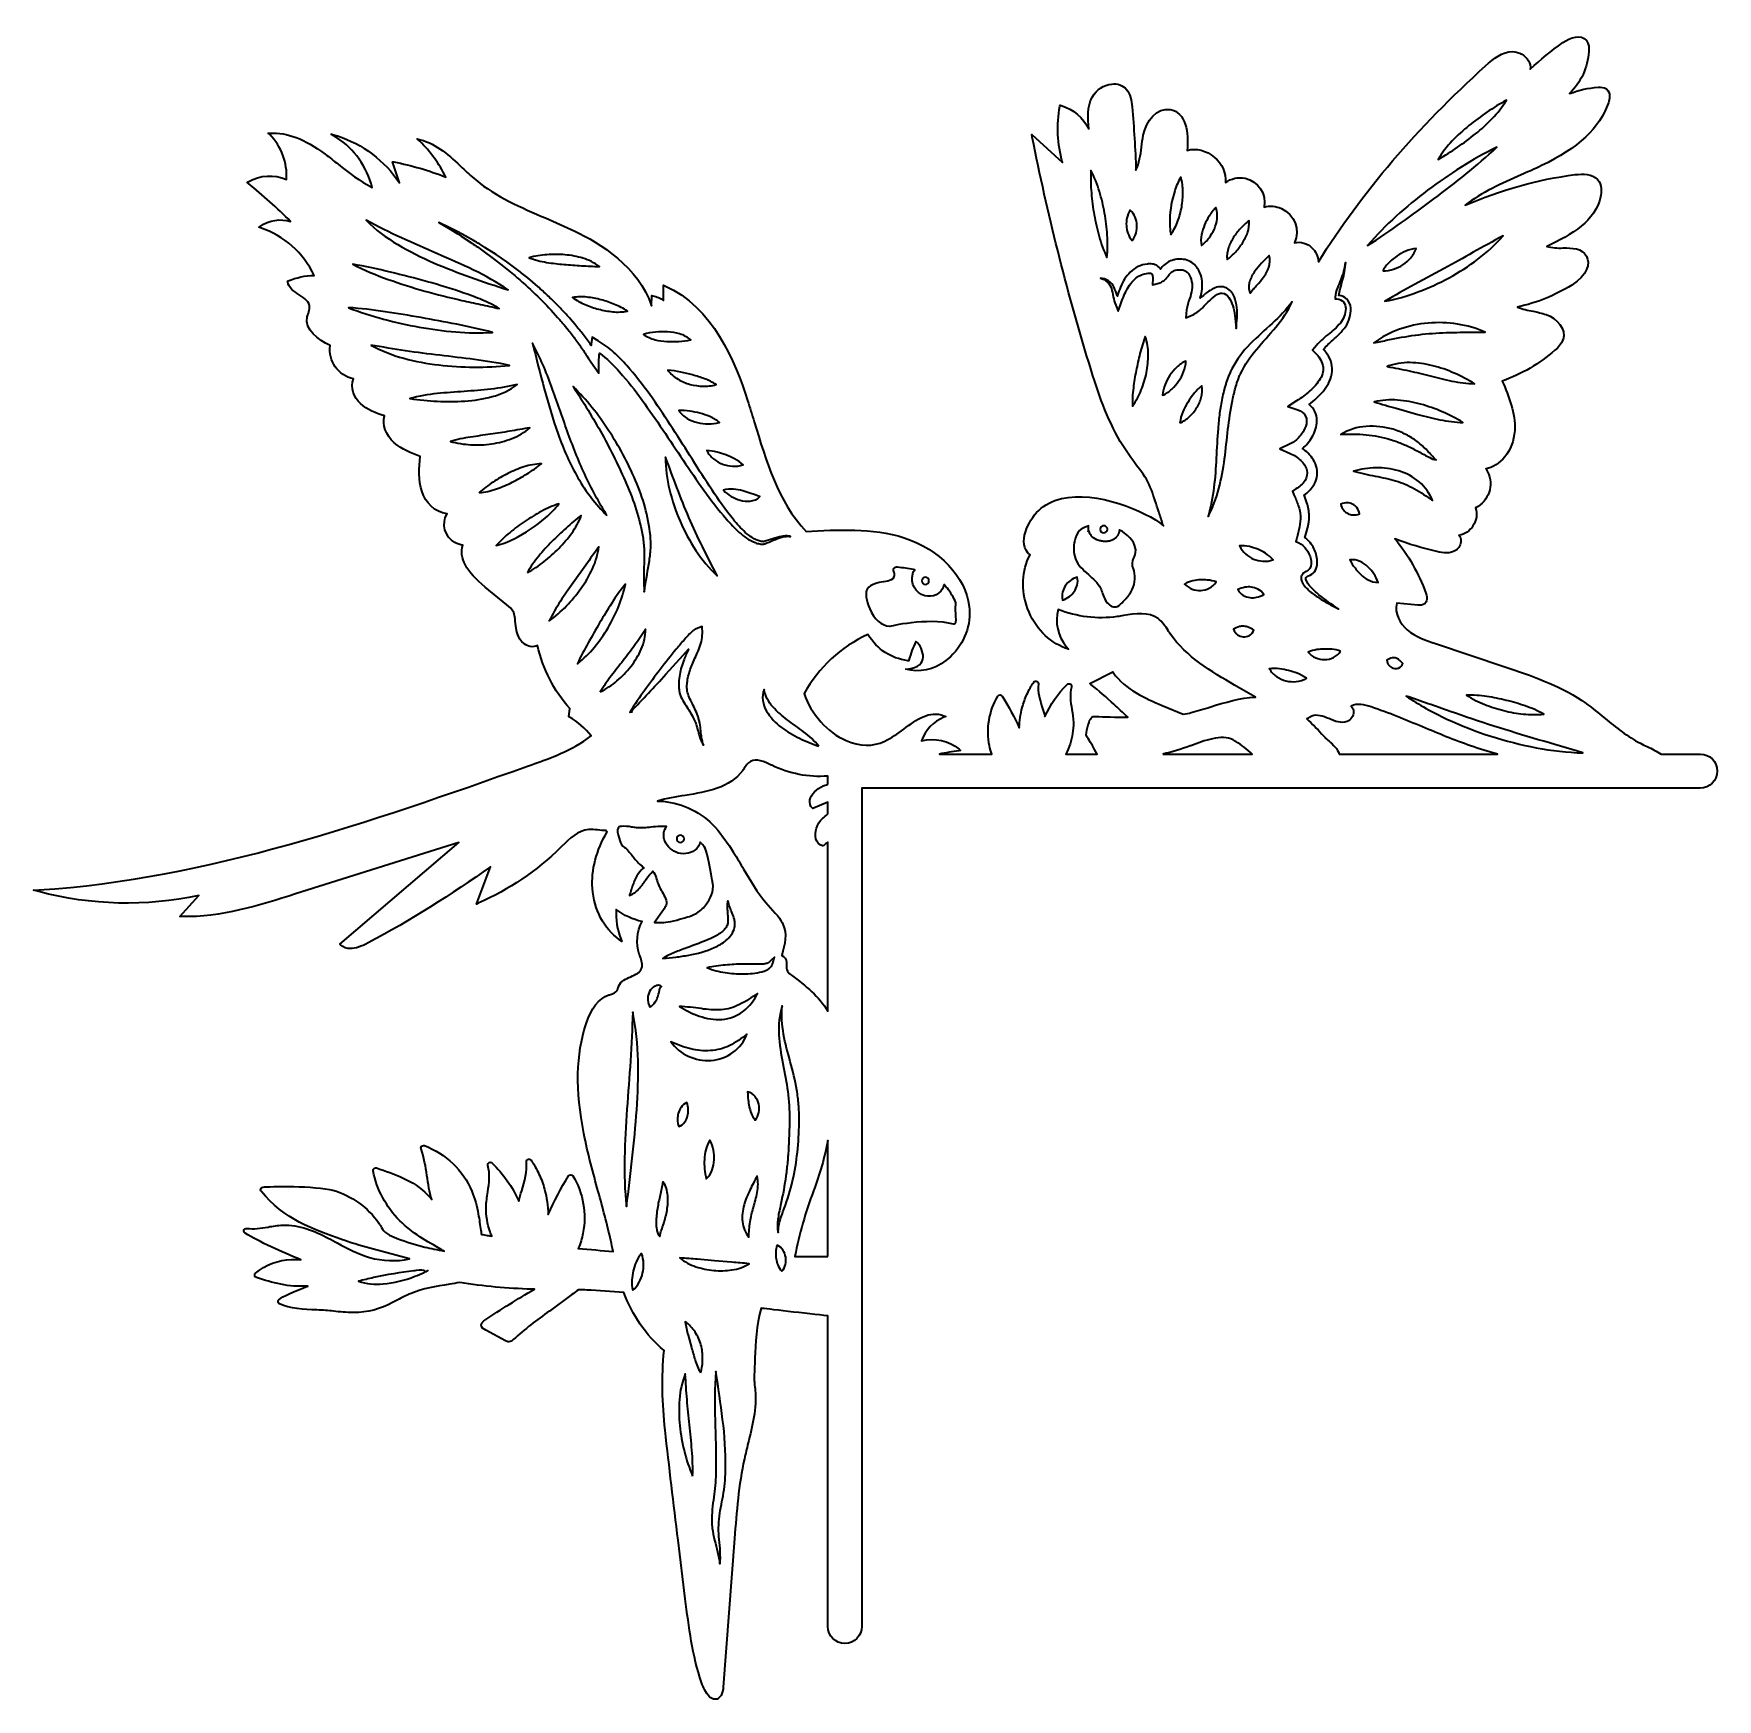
# Model space of a CAD drawing. Header units: millimetres. Extents: x 36 to 314, y 50 to 325.
import ezdxf

# ---------------------------------------------------------------- set-up
doc = ezdxf.new("R2010")
doc.units = ezdxf.units.MM
doc.header["$MEASUREMENT"] = 0
doc.layers.add('Layer 1', color=7, linetype='Continuous', lineweight=0)

msp = doc.modelspace()

# ---------------------------------------------------------------- linework, layer by layer
at = {"layer": 'Layer 1', "color": 18, "lineweight": 35, "true_color": 0x000000}
for points, knots in [([(310.76, 205.77), (310.76, 205.77), (304.29, 205.77), (304.29, 205.77), (303.57, 206.23), (302.81, 206.64), (302.02, 206.99), (301.65, 207.16), (301.26, 207.35), (300.89, 207.54), (298.77, 208.63), (296.88, 210.17), (295.05, 211.66), (293.82, 212.67), (292.55, 213.71), (291.21, 214.61), (287.33, 217.21), (282.84, 218.72), (278.51, 220.17), (278.51, 220.17), (267.1, 224), (267.1, 224), (265.54, 224.52), (263.76, 225.12), (262.42, 226.25), (261.25, 227.25), (260.27, 228.98), (260.67, 230.65), (260.67, 230.65), (264.18, 230.36), (264.18, 230.36), (264.57, 230.29), (264.97, 230.36), (265.3, 230.57), (265.71, 230.9), (265.76, 231.48), (265.47, 232.31), (264.32, 235.57), (262.59, 238.61), (260.38, 241.27), (262.63, 240.4), (264.95, 239.71), (267.3, 239.19), (268.38, 238.95), (269.5, 238.81), (270.4, 239.34), (270.96, 239.71), (271.28, 240.34), (271.26, 241.01), (271.26, 241.32), (271.15, 241.62), (270.94, 241.85), (271.91, 242.02), (272.75, 242.59), (273.26, 243.42), (273.87, 244.3), (274.03, 245.41), (273.7, 246.42), (275.88, 247.5), (276.76, 250.15), (275.68, 252.33), (275.59, 252.5), (275.5, 252.66), (275.39, 252.82), (277.59, 253.28), (279.94, 255.58), (280.14, 259.15), (280.31, 262.04), (279.15, 264.83), (278.1, 267.31), (281.28, 268.45), (284.22, 270.18), (286.76, 272.4), (287.36, 272.85), (287.83, 273.46), (288.12, 274.15), (288.7, 275.89), (287.11, 277.65), (285.31, 278.29), (284.61, 278.52), (283.9, 278.69), (283.17, 278.82), (282.3, 278.96), (281.44, 279.2), (280.62, 279.53), (283.79, 280.21), (286.81, 281.43), (289.55, 283.15), (292.15, 284.78), (292.65, 286.73), (291.98, 287.93), (291.24, 289.28), (289.64, 289.28), (288.09, 289.27), (287.19, 289.23), (286.29, 289.32), (285.42, 289.54), (289.58, 291.43), (293.48, 293.75), (294.32, 297.72), (294.47, 298.41), (294.59, 299.7), (293.81, 300.58), (292.92, 301.58), (291.38, 301.53), (290.14, 301.37), (283.87, 300.57), (277.75, 298.86), (271.97, 296.31), (274.72, 298.48), (278.01, 299.93), (281.2, 301.33), (282.32, 301.82), (283.47, 302.33), (284.59, 302.86), (290.61, 305.73), (294.21, 309.11), (295.6, 313.2), (295.77, 313.71), (296.08, 314.94), (295.27, 315.52), (294.87, 315.76), (294.4, 315.85), (293.94, 315.78), (292.32, 315.69), (290.72, 315.34), (289.2, 314.74), (291.06, 316.59), (292.19, 319.05), (292.38, 321.66), (292.42, 322.23), (292.41, 322.95), (291.99, 323.49), (291.1, 324.63), (289.32, 324.02), (288.08, 323.15), (286.18, 321.83), (284.39, 320.36), (282.71, 318.77), (282.77, 319.25), (282.67, 319.74), (282.41, 320.15), (281.86, 321.06), (280.89, 321.64), (279.82, 321.68), (278.09, 321.66), (276.66, 320.5), (275.35, 319.32), (264.13, 309.23), (254.84, 298.35), (247.75, 286.98), (247.73, 287.88), (247.33, 288.73), (246.66, 289.32), (245.91, 290.06), (244.83, 290.37), (243.8, 290.13), (244.77, 292.29), (243.8, 294.82), (241.64, 295.79), (240.74, 296.19), (239.73, 296.27), (238.78, 296.02), (239.23, 298.2), (237.82, 300.33), (235.64, 300.78), (234.51, 301.01), (233.35, 300.75), (232.42, 300.07), (232.52, 301.67), (231.84, 303.21), (230.6, 304.22), (229.26, 305.38), (227.55, 305.81), (226.08, 305.38), (226.41, 308.28), (225.87, 311.7), (223.27, 312.12), (221.12, 312.47), (219.34, 310.25), (218.85, 307.91), (218.71, 307.25), (218.63, 306.57), (218.55, 305.91), (218.39, 304.61), (218.22, 303.27), (217.64, 302.12), (217.54, 305.6), (217.32, 309.11), (216.99, 312.56), (216.88, 313.63), (216.74, 314.66), (216.09, 315.43), (215.49, 316.12), (214.58, 316.46), (213.67, 316.32), (212.32, 316.17), (211.13, 315.38), (210.45, 314.21), (209.58, 312.58), (209.67, 310.61), (209.89, 308.93), (208.93, 310.77), (207.28, 312.16), (205.3, 312.78), (205.3, 312.78), (205.13, 312.83), (205.13, 312.83), (205.13, 312.83), (205.1, 312.67), (205.1, 312.67), (204.5, 309.58), (204.65, 306.39), (205.54, 303.37), (205.54, 303.37), (200.45, 308), (200.45, 308), (200.45, 308), (200.54, 307.54), (200.54, 307.54), (203.02, 295.02), (206.12, 282.62), (209.84, 270.41), (210.41, 268.53), (211.11, 266.31), (211.92, 264.13), (212.69, 262.04), (213.6, 260.01), (214.65, 258.05), (215.71, 256.2), (216.92, 254.43), (218.25, 252.76), (218.25, 252.76), (218.28, 252.72), (218.28, 252.72), (219.09, 251.71), (219.73, 250.58), (220.19, 249.37), (220.62, 248.18), (221.02, 246.95), (221.4, 245.76), (221.62, 245.1), (221.83, 244.43), (222.05, 243.77), (222.08, 243.69), (222.12, 243.6), (222.15, 243.51), (222.16, 243.48), (222.17, 243.46), (222.18, 243.43), (219.22, 245.91), (211.09, 249.3), (205.34, 247.91), (202.37, 247.19), (200.37, 245.33), (199.39, 242.37), (198.97, 241.11), (199.06, 239.49), (200.17, 238.64), (198.79, 236.05), (198.63, 232.83), (199.77, 229.77), (200.91, 226.67), (203.18, 224.29), (205.98, 223.26), (205.98, 223.26), (206.52, 223.05), (206.52, 223.05), (206.52, 223.05), (206.15, 223.5), (206.15, 223.5), (204.74, 225.21), (204.24, 227.49), (204.8, 229.63), (207.9, 228.39), (211.26, 227.99), (214.56, 228.45), (214.89, 228.5), (215.22, 228.55), (215.56, 228.61), (217.6, 228.93), (219.72, 229.27), (221.3, 228.12), (221.96, 227.56), (222.52, 226.89), (222.95, 226.14), (223.07, 225.97), (223.19, 225.79), (223.3, 225.62), (225.94, 221.78), (230.17, 219.33), (233.91, 217.16), (233.91, 217.16), (237.38, 215.15), (237.38, 215.15), (234.88, 215.07), (232.34, 214.29), (229.86, 213.52), (228.84, 213.2), (227.8, 212.88), (226.78, 212.61), (226.37, 212.5), (225.91, 212.41), (225.42, 212.33), (225.42, 212.33), (221.96, 213.8), (221.96, 213.8), (219.27, 214.94), (215.91, 216.37), (213.88, 219.21), (213.88, 219.21), (213.8, 219.32), (213.8, 219.32), (213.8, 219.32), (210.03, 217.41), (210.03, 217.41), (210.03, 217.41), (210.21, 217.26), (210.21, 217.26), (211.5, 216.21), (212.78, 215.11), (214.01, 213.99), (214.7, 213.36), (215.49, 212.63), (216.29, 211.84), (214.29, 211.86), (212.4, 211.92), (210.92, 211.98), (210.72, 211.99), (210.61, 211.99), (210.6, 211.99), (210.6, 211.99), (210.53, 211.99), (210.53, 211.99), (210.53, 211.99), (210.49, 211.95), (210.49, 211.95), (210.42, 211.87), (210.09, 211.48), (210.06, 211.43), (209.97, 211.3), (209.28, 209.03), (209.47, 208.78), (209.57, 208.65), (209.97, 208), (211.26, 205.77), (211.26, 205.77), (206.09, 205.77), (206.09, 205.77), (206.34, 206.31), (206.57, 206.86), (206.76, 207.42), (207.15, 208.56), (207.34, 209.76), (207.31, 210.97), (207.27, 211.7), (207.19, 212.41), (207.06, 213.13), (206.85, 214.43), (206.66, 215.67), (207.01, 216.83), (207.08, 217.06), (206.95, 217.29), (206.73, 217.36), (206.58, 217.41), (206.42, 217.37), (206.31, 217.26), (204.76, 215.73), (203.51, 213.94), (202.62, 211.96), (202.5, 212.4), (202.37, 212.84), (202.24, 213.27), (201.81, 214.66), (201.4, 215.98), (201.54, 217.33), (201.54, 217.33), (201.54, 217.33), (201.54, 217.33), (201.54, 217.33), (201.54, 217.33), (201.54, 217.33), (201.56, 217.56), (201.39, 217.77), (201.16, 217.8), (200.95, 217.82), (200.75, 217.68), (200.7, 217.47), (200.68, 217.43), (200.63, 217.36), (200.59, 217.32), (200.54, 217.26), (200.5, 217.2), (200.47, 217.15), (200.37, 216.99), (200.27, 216.82), (200.18, 216.65), (199.99, 216.32), (199.81, 215.97), (199.66, 215.62), (199.34, 214.92), (199.08, 214.2), (198.88, 213.46), (198.59, 212.36), (198.42, 211.23), (198.38, 210.09), (197.57, 211.9), (196.63, 213.65), (195.57, 215.32), (195.49, 215.45), (195.36, 215.52), (195.21, 215.52), (195.21, 215.52), (195.21, 215.52), (195.21, 215.52), (195.06, 215.52), (194.92, 215.44), (194.85, 215.31), (193.39, 212.84), (192.9, 209.92), (193.48, 207.11), (193.57, 206.66), (193.7, 206.21), (193.85, 205.77), (193.85, 205.77), (185.21, 205.77), (185.21, 205.77), (186.27, 205.98), (187.34, 206.16), (188.4, 206.32), (188.4, 206.32), (188.71, 206.37), (188.71, 206.37), (188.71, 206.37), (188.47, 206.57), (188.47, 206.57), (186.75, 208), (184.45, 208.52), (182.28, 207.95), (182.87, 209.72), (184.21, 211.15), (185.95, 211.83), (185.95, 211.83), (186.28, 211.96), (186.28, 211.96), (186.28, 211.96), (185.95, 212.1), (185.95, 212.1), (183.59, 213.03), (181.43, 211.44), (179.34, 209.9), (178.36, 209.12), (177.3, 208.44), (176.19, 207.87), (174.23, 206.98), (172.03, 207.01), (169.83, 207.98), (166.73, 209.33), (164.01, 212.38), (162.89, 215.75), (165.26, 220.04), (168.94, 223.45), (173.4, 225.49), (175.05, 222.94), (177.1, 221.61), (180.02, 221.17), (180.02, 221.17), (180.15, 221.15), (180.15, 221.15), (180.15, 221.15), (180.18, 221.27), (180.18, 221.27), (180.46, 222.33), (180.85, 223.36), (181.34, 224.33), (181.66, 224.2), (182.41, 223.18), (182.51, 222.09), (182.59, 221.26), (182.3, 220.2), (180.48, 219.89), (180.48, 219.89), (179.68, 219.76), (179.68, 219.76), (179.68, 219.76), (180.48, 219.61), (180.48, 219.61), (182.74, 219.21), (185.13, 220.01), (187.03, 221.82), (189.32, 224.01), (190.51, 227.18), (190.13, 230.11), (189.47, 235.11), (185.25, 239.56), (179.38, 241.46), (174.13, 243.15), (168.33, 242.79), (163.2, 242.47), (158.63, 247.41), (156.6, 254.11), (154.64, 260.59), (154.29, 261.74), (153.93, 262.92), (153.56, 264.08), (151.5, 270.55), (147.84, 279.56), (139.89, 283.05), (139.89, 283.05), (139.69, 283.14), (139.69, 283.14), (139.69, 283.14), (139.69, 280.58), (139.69, 280.58), (139.17, 280.98), (138.56, 281.26), (137.91, 281.38), (137.91, 281.38), (137.75, 281.41), (137.75, 281.41), (137.75, 281.41), (137.68, 279.75), (137.68, 279.75), (135.68, 286.09), (128.98, 290.16), (125.05, 292.06), (123.46, 292.82), (121.81, 293.53), (120.2, 294.22), (116.21, 295.93), (112.07, 297.7), (108.7, 300.5), (107.93, 301.13), (107.18, 301.84), (106.45, 302.52), (104.41, 304.44), (102.3, 306.42), (99.57, 307.13), (99.57, 307.13), (99.04, 307.27), (99.04, 307.27), (99.04, 307.27), (99.44, 306.89), (99.44, 306.89), (101.22, 305.2), (102.67, 303.19), (103.73, 300.97), (100.96, 302.08), (98.1, 302.91), (95.17, 303.46), (95.17, 303.46), (94.93, 303.5), (94.93, 303.5), (94.93, 303.5), (96.1, 300.03), (96.1, 300.03), (93.66, 303.69), (90.05, 306.41), (85.86, 307.75), (85.86, 307.75), (84.85, 308.06), (84.85, 308.06), (84.85, 308.06), (85.74, 307.5), (85.74, 307.5), (88.66, 305.6), (90.75, 302.66), (91.58, 299.27), (89.55, 300.27), (87.73, 301.71), (85.97, 303.1), (85.28, 303.65), (84.57, 304.21), (83.85, 304.75), (80.44, 307.27), (77.56, 308.37), (74.78, 308.21), (74.78, 308.21), (74.46, 308.19), (74.46, 308.19), (74.46, 308.19), (74.69, 307.97), (74.69, 307.97), (76.62, 306.02), (77.64, 303.33), (77.47, 300.58), (75.42, 301.46), (73.08, 301.32), (71.15, 300.19), (71.15, 300.19), (70.98, 300.08), (70.98, 300.08), (70.98, 300.08), (71.14, 299.96), (71.14, 299.96), (73.58, 297.97), (75.92, 295.87), (78.15, 293.64), (76.44, 294.17), (74.59, 293.87), (73.13, 292.84), (73.13, 292.84), (72.91, 292.68), (72.91, 292.68), (72.91, 292.68), (73.17, 292.6), (73.17, 292.6), (77.07, 291.29), (80.28, 288.45), (82.03, 284.73), (80.56, 284.73), (79.1, 284.42), (77.75, 283.83), (77.75, 283.83), (77.65, 283.78), (77.65, 283.78), (77.65, 283.78), (77.66, 283.67), (77.66, 283.67), (77.83, 282.69), (78.71, 282.1), (79.57, 281.53), (80.45, 280.94), (81.28, 280.39), (81.28, 279.46), (81.26, 279.14), (81.19, 278.83), (81.07, 278.53), (80.99, 278.33), (80.93, 278.12), (80.88, 277.91), (80.42, 275.74), (82.66, 274.15), (84.67, 273.19), (84.29, 270.63), (85.98, 268.21), (88.52, 267.69), (87.92, 266.27), (88.62, 264.57), (89.67, 263.59), (90.78, 262.55), (92.28, 262.03), (93.62, 261.57), (93.23, 260.1), (93.85, 258.38), (95.23, 257.14), (96.46, 256.02), (98.08, 255.41), (99.53, 254.87), (99.36, 253.02), (99.19, 250.94), (99.83, 249.05), (100.4, 247.37), (101.92, 245.58), (103.95, 245.43), (102.99, 243.76), (103.57, 241.62), (105.24, 240.66), (105.65, 240.43), (106.09, 240.28), (106.55, 240.22), (105.91, 238.14), (107.13, 235.87), (110.27, 233.3), (110.27, 233.3), (113.82, 230.39), (113.82, 230.39), (114.29, 230.06), (114.68, 229.63), (114.96, 229.13), (115.09, 228.8), (115.16, 228.44), (115.18, 228.08), (115.18, 228.08), (115.22, 227.71), (115.22, 227.71), (115.31, 226.68), (115.41, 225.62), (115.97, 224.73), (116.36, 224.11), (116.98, 223.67), (117.69, 223.52), (118.1, 223.43), (118.53, 223.49), (118.9, 223.69), (119.76, 219.82), (121.59, 216.24), (124.21, 213.27), (124.21, 213.27), (124.06, 211.9), (124.06, 211.9), (124.06, 211.9), (124.14, 211.86), (124.14, 211.86), (125.54, 211.08), (126.76, 210.03), (127.73, 208.76), (124.62, 206.37), (120.87, 205.04), (117.23, 203.76), (91.34, 194.6), (64.56, 185.14), (36.6, 183.35), (36.6, 183.35), (35.74, 183.29), (35.74, 183.29), (35.74, 183.29), (36.58, 183.07), (36.58, 183.07), (45.21, 180.78), (54.26, 180.56), (63, 182.44), (63, 182.44), (59.86, 178.95), (59.86, 178.95), (59.86, 178.95), (60.17, 178.94), (60.17, 178.94), (66.66, 178.8), (72.92, 180.77), (78.97, 182.68), (78.97, 182.68), (105.88, 191.15), (105.88, 191.15), (105.88, 191.15), (86.27, 174.39), (86.27, 174.39), (86.27, 174.39), (86.38, 174.29), (86.38, 174.29), (86.82, 173.87), (87.41, 173.65), (88.01, 173.68), (88.82, 173.68), (89.81, 173.99), (90.96, 174.61), (97.94, 178.36), (104.67, 182.56), (111.12, 187.18), (111.12, 187.18), (108.81, 181.02), (108.81, 181.02), (108.81, 181.02), (109.12, 181.16), (109.12, 181.16), (114.15, 183.39), (118.75, 186.5), (122.69, 190.34), (122.69, 190.34), (122.87, 190.52), (122.87, 190.52), (124.2, 191.81), (125.57, 193.16), (127.34, 193.31), (127.83, 193.33), (128.31, 193.31), (128.79, 193.24), (129.27, 193.18), (129.74, 193.16), (130.22, 193.18), (130.26, 193.09), (130.31, 193), (130.36, 192.92), (128.58, 189.86), (127.74, 186.64), (127.95, 183.6), (128.18, 180.13), (129.85, 176.96), (132.42, 175.13), (132.42, 175.13), (132.81, 174.85), (132.81, 174.85), (132.81, 174.85), (132.63, 175.3), (132.63, 175.3), (132.01, 176.83), (131.76, 178.48), (131.89, 180.13), (133.13, 179.15), (134.58, 178.47), (136.13, 178.13), (135.27, 176.47), (135.11, 174.53), (135.68, 172.74), (135.73, 172.61), (135.77, 172.48), (135.82, 172.34), (136.06, 171.69), (136.3, 171.02), (136.07, 170.41), (135.81, 169.69), (135.06, 169.37), (134.27, 169.02), (133.47, 168.68), (132.64, 168.32), (132.31, 167.53), (132.27, 167.42), (132.23, 167.31), (132.2, 167.19), (132.16, 167.04), (132.1, 166.88), (132.02, 166.74), (131.8, 166.4), (131.39, 166.26), (130.95, 166.12), (130.84, 166.08), (130.74, 166.05), (130.64, 166.02), (129.01, 165.43), (127.75, 163.82), (126.9, 161.24), (125.24, 156.2), (125.12, 150.29), (126.53, 143.16), (127.17, 139.93), (128.05, 136.7), (128.91, 133.57), (129.63, 130.94), (130.38, 128.21), (130.98, 125.5), (131.11, 124.91), (131.23, 124.31), (131.36, 123.71), (129.44, 123.85), (127.53, 124.01), (125.62, 124.2), (125.96, 125), (126.22, 125.83), (126.39, 126.68), (127.03, 129.94), (126.44, 133.31), (124.73, 136.16), (124.65, 136.28), (124.51, 136.36), (124.37, 136.36), (124.22, 136.36), (124.08, 136.28), (124, 136.16), (122.74, 134.12), (121.62, 131.99), (120.67, 129.78), (120.63, 131.2), (120.42, 132.61), (120.04, 133.98), (119.8, 134.83), (119.5, 135.67), (119.13, 136.47), (118.94, 136.88), (118.73, 137.28), (118.51, 137.66), (118.4, 137.86), (118.29, 138.05), (118.17, 138.24), (118.12, 138.31), (118.08, 138.37), (118.03, 138.43), (117.98, 138.49), (117.93, 138.55), (117.89, 138.62), (117.84, 138.85), (117.61, 138.99), (117.38, 138.94), (117.17, 138.89), (117.03, 138.7), (117.05, 138.48), (117.22, 136.89), (116.76, 135.35), (116.28, 133.72), (116.11, 133.16), (115.94, 132.59), (115.8, 132.01), (114.74, 134.36), (113.24, 136.49), (111.39, 138.29), (111.22, 138.45), (110.95, 138.45), (110.79, 138.28), (110.68, 138.17), (110.64, 138.01), (110.69, 137.86), (111.12, 136.49), (110.9, 135.05), (110.67, 133.52), (110.53, 132.69), (110.44, 131.85), (110.4, 131.02), (110.38, 129.62), (110.61, 128.23), (111.07, 126.91), (111.15, 126.68), (111.24, 126.44), (111.34, 126.21), (111.08, 126.26), (110.82, 126.3), (110.56, 126.35), (110.27, 126.4), (109.96, 126.46), (109.63, 126.51), (109.6, 126.72), (109.57, 126.93), (109.54, 127.14), (109.41, 128.04), (109.28, 128.97), (109.11, 129.88), (108.89, 131.16), (108.54, 132.42), (108.06, 133.63), (106.6, 137.11), (103.76, 139.83), (100.23, 141.16), (100.01, 141.24), (99.76, 141.13), (99.68, 140.91), (99.65, 140.81), (99.65, 140.71), (99.68, 140.62), (100.14, 139.19), (100.46, 137.72), (100.63, 136.23), (100.73, 135.55), (100.84, 134.84), (100.97, 134.15), (101.09, 133.51), (101.24, 132.88), (101.43, 132.26), (101.21, 132.53), (100.98, 132.79), (100.74, 133.05), (98.43, 135.43), (95.18, 136.51), (92.31, 137.47), (92.08, 137.54), (91.84, 137.42), (91.77, 137.2), (91.75, 137.13), (91.74, 137.05), (91.76, 136.98), (92.38, 133.87), (93.91, 131.01), (96.15, 128.76), (98.16, 126.76), (100.66, 125.35), (103.08, 123.99), (103.21, 123.92), (103.34, 123.84), (103.47, 123.77), (102.36, 123.96), (101.3, 124.18), (100.27, 124.43), (98.74, 124.8), (97.23, 125.27), (95.75, 125.83), (95.57, 125.9), (95.39, 125.98), (95.21, 126.05), (94.69, 126.23), (94.21, 126.5), (93.78, 126.85), (93.46, 127.18), (93.18, 127.56), (92.95, 127.97), (92.87, 128.1), (92.78, 128.24), (92.7, 128.37), (90.87, 131), (88.2, 132.91), (85.13, 133.8), (82.27, 134.55), (74.57, 134.47), (73.55, 134.3), (73.32, 134.26), (73.16, 134.04), (73.2, 133.81), (73.21, 133.74), (73.24, 133.67), (73.29, 133.62), (76.95, 129.08), (81.92, 127.32), (86.72, 125.62), (86.72, 125.62), (86.94, 125.54), (86.94, 125.54), (88.55, 124.97), (90.22, 124.51), (91.83, 124.07), (91.83, 124.07), (97.75, 122.46), (97.75, 122.46), (95.57, 122.01), (93.31, 122.09), (91.17, 122.7), (89.31, 123.24), (87.55, 124.18), (85.85, 125.1), (85.34, 125.37), (84.83, 125.65), (84.32, 125.91), (82.17, 127.02), (79.59, 128.14), (76.83, 128.04), (76.02, 127.99), (75.22, 127.89), (74.42, 127.73), (73.2, 127.53), (72.06, 127.33), (70.92, 127.51), (70.68, 127.55), (70.47, 127.39), (70.43, 127.16), (70.41, 126.99), (70.48, 126.82), (70.63, 126.73), (72.97, 125.27), (76.68, 123.6), (79.83, 122.34), (79.3, 122.36), (78.88, 122.35), (78.53, 122.35), (78.53, 122.35), (78.29, 122.35), (78.29, 122.35), (76.12, 122.31), (74.02, 121.52), (72.37, 120.12), (72.19, 119.97), (72.17, 119.7), (72.32, 119.52), (72.37, 119.46), (72.44, 119.42), (72.51, 119.39), (75.14, 118.52), (77.79, 117.77), (80.98, 117.98), (80.86, 117.94), (80.75, 117.89), (80.63, 117.84), (78.65, 117.05), (76.78, 116.3), (76.2, 115.73), (76.03, 115.56), (76.02, 115.3), (76.19, 115.13), (76.22, 115.09), (76.26, 115.06), (76.31, 115.04), (77.97, 114.25), (80.36, 114.14), (82.46, 114.05), (83.46, 114), (84.41, 113.96), (85.22, 113.85), (86.28, 113.71), (87.35, 113.63), (88.42, 113.62), (88.46, 113.62), (88.5, 113.62), (88.54, 113.62), (90.79, 113.62), (93, 114.18), (94.98, 115.25), (94.98, 115.25), (95.38, 115.47), (95.38, 115.47), (96.24, 115.96), (97.12, 116.39), (98.03, 116.78), (99.99, 117.56), (102.07, 117.93), (104.39, 118.29), (104.94, 118.38), (105.5, 118.47), (106.05, 118.57), (109.98, 117.95), (113.94, 117.58), (117.91, 117.47), (118.06, 117.47), (118.22, 117.46), (118.37, 117.46), (115.58, 115.84), (112.84, 114.12), (110.2, 112.35), (109.99, 112.21), (109.6, 111.94), (109.59, 111.56), (109.59, 111.17), (109.97, 110.91), (110.34, 110.71), (110.34, 110.71), (113.61, 108.94), (113.61, 108.94), (113.76, 108.85), (113.94, 108.79), (114.12, 108.77), (114.12, 108.77), (114.14, 108.77), (114.14, 108.77), (114.42, 108.8), (114.69, 108.93), (114.87, 109.15), (116.77, 110.84), (118.76, 112.42), (120.85, 113.87), (120.85, 113.87), (124.57, 116.58), (124.57, 116.58), (124.93, 116.85), (125.3, 117.11), (125.66, 117.37), (126.11, 117.36), (126.56, 117.35), (127, 117.33), (129.04, 117.25), (131.09, 117.1), (133.12, 116.91), (134.49, 113.21), (136.77, 109.92), (139.76, 107.35), (139.37, 102.98), (139.44, 98.58), (139.95, 94.23), (140.6, 88.17), (141.36, 82.02), (142.09, 76.06), (142.09, 76.06), (143.28, 66.36), (143.28, 66.36), (143.85, 61.77), (144.43, 57.02), (145.97, 52.55), (146.25, 51.75), (146.6, 50.85), (147.28, 50.22), (147.52, 49.98), (147.84, 49.82), (148.18, 49.8), (148.19, 49.8), (148.2, 49.8), (148.21, 49.8), (149.08, 49.8), (149.47, 50.84), (149.54, 51.82), (149.54, 51.82), (151.4, 76.34), (151.4, 76.34), (151.73, 80.68), (152.07, 85.17), (153.02, 89.49), (153.21, 90.31), (153.41, 91.15), (153.62, 91.96), (154.34, 94.85), (155.08, 97.83), (154.81, 100.83), (154.79, 101.02), (154.77, 101.22), (154.75, 101.41), (154.71, 101.73), (154.67, 102.06), (154.66, 102.38), (154.63, 102.85), (154.65, 103.33), (154.67, 103.8), (154.67, 103.8), (154.76, 106.06), (154.76, 106.06), (154.86, 108.51), (154.99, 111.52), (155.79, 114.33), (156.25, 114.27), (163.61, 113.4), (166.8, 113.07), (166.8, 113.07), (166.8, 61.81), (166.8, 61.81), (166.81, 60.26), (168.07, 59.01), (169.62, 59.02), (171.16, 59.02), (172.41, 60.27), (172.41, 61.81), (172.41, 61.81), (172.41, 200.16), (172.41, 200.16), (172.41, 200.16), (310.76, 200.16), (310.76, 200.16), (312.31, 200.16), (313.57, 201.41), (313.58, 202.96), (313.58, 204.51), (312.33, 205.77), (310.78, 205.77), (310.78, 205.77), (310.77, 205.77), (310.76, 205.77)], [0, 0, 0, 0, 1, 1, 1, 2, 2, 2, 3, 3, 3, 4, 4, 4, 5, 5, 5, 6, 6, 6, 7, 7, 7, 8, 8, 8, 9, 9, 9, 10, 10, 10, 11, 11, 11, 12, 12, 12, 13, 13, 13, 14, 14, 14, 15, 15, 15, 16, 16, 16, 17, 17, 17, 18, 18, 18, 19, 19, 19, 20, 20, 20, 21, 21, 21, 22, 22, 22, 23, 23, 23, 24, 24, 24, 25, 25, 25, 26, 26, 26, 27, 27, 27, 28, 28, 28, 29, 29, 29, 30, 30, 30, 31, 31, 31, 32, 32, 32, 33, 33, 33, 34, 34, 34, 35, 35, 35, 36, 36, 36, 37, 37, 37, 38, 38, 38, 39, 39, 39, 40, 40, 40, 41, 41, 41, 42, 42, 42, 43, 43, 43, 44, 44, 44, 45, 45, 45, 46, 46, 46, 47, 47, 47, 48, 48, 48, 49, 49, 49, 50, 50, 50, 51, 51, 51, 52, 52, 52, 53, 53, 53, 54, 54, 54, 55, 55, 55, 56, 56, 56, 57, 57, 57, 58, 58, 58, 59, 59, 59, 60, 60, 60, 61, 61, 61, 62, 62, 62, 63, 63, 63, 64, 64, 64, 65, 65, 65, 66, 66, 66, 67, 67, 67, 68, 68, 68, 69, 69, 69, 70, 70, 70, 71, 71, 71, 72, 72, 72, 73, 73, 73, 74, 74, 74, 75, 75, 75, 76, 76, 76, 77, 77, 77, 78, 78, 78, 79, 79, 79, 80, 80, 80, 81, 81, 81, 82, 82, 82, 83, 83, 83, 84, 84, 84, 85, 85, 85, 86, 86, 86, 87, 87, 87, 88, 88, 88, 89, 89, 89, 90, 90, 90, 91, 91, 91, 92, 92, 92, 93, 93, 93, 94, 94, 94, 95, 95, 95, 96, 96, 96, 97, 97, 97, 98, 98, 98, 99, 99, 99, 100, 100, 100, 101, 101, 101, 102, 102, 102, 103, 103, 103, 104, 104, 104, 105, 105, 105, 106, 106, 106, 107, 107, 107, 108, 108, 108, 109, 109, 109, 110, 110, 110, 111, 111, 111, 112, 112, 112, 113, 113, 113, 114, 114, 114, 115, 115, 115, 116, 116, 116, 117, 117, 117, 118, 118, 118, 119, 119, 119, 120, 120, 120, 121, 121, 121, 122, 122, 122, 123, 123, 123, 124, 124, 124, 125, 125, 125, 126, 126, 126, 127, 127, 127, 128, 128, 128, 129, 129, 129, 130, 130, 130, 131, 131, 131, 132, 132, 132, 133, 133, 133, 134, 134, 134, 135, 135, 135, 136, 136, 136, 137, 137, 137, 138, 138, 138, 139, 139, 139, 140, 140, 140, 141, 141, 141, 142, 142, 142, 143, 143, 143, 144, 144, 144, 145, 145, 145, 146, 146, 146, 147, 147, 147, 148, 148, 148, 149, 149, 149, 150, 150, 150, 151, 151, 151, 152, 152, 152, 153, 153, 153, 154, 154, 154, 155, 155, 155, 156, 156, 156, 157, 157, 157, 158, 158, 158, 159, 159, 159, 160, 160, 160, 161, 161, 161, 162, 162, 162, 163, 163, 163, 164, 164, 164, 165, 165, 165, 166, 166, 166, 167, 167, 167, 168, 168, 168, 169, 169, 169, 170, 170, 170, 171, 171, 171, 172, 172, 172, 173, 173, 173, 174, 174, 174, 175, 175, 175, 176, 176, 176, 177, 177, 177, 178, 178, 178, 179, 179, 179, 180, 180, 180, 181, 181, 181, 182, 182, 182, 183, 183, 183, 184, 184, 184, 185, 185, 185, 186, 186, 186, 187, 187, 187, 188, 188, 188, 189, 189, 189, 190, 190, 190, 191, 191, 191, 192, 192, 192, 193, 193, 193, 194, 194, 194, 195, 195, 195, 196, 196, 196, 197, 197, 197, 198, 198, 198, 199, 199, 199, 200, 200, 200, 201, 201, 201, 202, 202, 202, 203, 203, 203, 204, 204, 204, 205, 205, 205, 206, 206, 206, 207, 207, 207, 208, 208, 208, 209, 209, 209, 210, 210, 210, 211, 211, 211, 212, 212, 212, 213, 213, 213, 214, 214, 214, 215, 215, 215, 216, 216, 216, 217, 217, 217, 218, 218, 218, 219, 219, 219, 220, 220, 220, 221, 221, 221, 222, 222, 222, 223, 223, 223, 224, 224, 224, 225, 225, 225, 226, 226, 226, 227, 227, 227, 228, 228, 228, 229, 229, 229, 230, 230, 230, 231, 231, 231, 232, 232, 232, 233, 233, 233, 234, 234, 234, 235, 235, 235, 236, 236, 236, 237, 237, 237, 238, 238, 238, 239, 239, 239, 240, 240, 240, 241, 241, 241, 242, 242, 242, 243, 243, 243, 244, 244, 244, 245, 245, 245, 246, 246, 246, 247, 247, 247, 248, 248, 248, 249, 249, 249, 250, 250, 250, 251, 251, 251, 252, 252, 252, 253, 253, 253, 254, 254, 254, 255, 255, 255, 256, 256, 256, 257, 257, 257, 258, 258, 258, 259, 259, 259, 260, 260, 260, 261, 261, 261, 262, 262, 262, 263, 263, 263, 264, 264, 264, 265, 265, 265, 266, 266, 266, 267, 267, 267, 268, 268, 268, 269, 269, 269, 270, 270, 270, 271, 271, 271, 272, 272, 272, 273, 273, 273, 274, 274, 274, 275, 275, 275, 276, 276, 276, 277, 277, 277, 278, 278, 278, 279, 279, 279, 280, 280, 280, 281, 281, 281, 282, 282, 282, 283, 283, 283, 284, 284, 284, 285, 285, 285, 286, 286, 286, 287, 287, 287, 288, 288, 288, 289, 289, 289, 290, 290, 290, 291, 291, 291, 292, 292, 292, 293, 293, 293, 294, 294, 294, 295, 295, 295, 296, 296, 296, 297, 297, 297, 298, 298, 298, 299, 299, 299, 300, 300, 300, 301, 301, 301, 302, 302, 302, 303, 303, 303, 304, 304, 304, 305, 305, 305, 306, 306, 306, 307, 307, 307, 308, 308, 308, 309, 309, 309, 310, 310, 310, 311, 311, 311, 312, 312, 312, 313, 313, 313, 314, 314, 314, 315, 315, 315, 316, 316, 316, 317, 317, 317, 318, 318, 318, 319, 319, 319, 320, 320, 320, 321, 321, 321, 322, 322, 322, 323, 323, 323, 324, 324, 324, 325, 325, 325, 326, 326, 326, 327, 327, 327, 328, 328, 328, 329, 329, 329, 330, 330, 330, 331, 331, 331, 332, 332, 332, 333, 333, 333, 334, 334, 334, 335, 335, 335, 336, 336, 336, 337, 337, 337, 338, 338, 338, 339, 339, 339, 340, 340, 340, 341, 341, 341, 342, 342, 342, 343, 343, 343, 344, 344, 344, 345, 345, 345, 346, 346, 346, 347, 347, 347, 348, 348, 348, 349, 349, 349, 350, 350, 350, 351, 351, 351, 352, 352, 352, 353, 353, 353, 354, 354, 354, 355, 355, 355, 356, 356, 356, 357, 357, 357, 358, 358, 358, 359, 359, 359, 360, 360, 360, 361, 361, 361, 362, 362, 362, 363, 363, 363, 364, 364, 364, 365, 365, 365, 366, 366, 366, 367, 367, 367, 368, 368, 368, 369, 369, 369, 370, 370, 370, 371, 371, 371, 372, 372, 372, 373, 373, 373, 374, 374, 374, 375, 375, 375, 376, 376, 376, 377, 377, 377, 378, 378, 378, 379, 379, 379, 380, 380, 380, 381, 381, 381, 382, 382, 382, 383, 383, 383, 384, 384, 384, 385, 385, 385, 386, 386, 386, 387, 387, 387, 388, 388, 388, 389, 389, 389, 390, 390, 390, 391, 391, 391, 392, 392, 392, 393, 393, 393, 394, 394, 394, 395, 395, 395, 396, 396, 396, 397, 397, 397, 398, 398, 398, 398]), ([(269.82, 306.93), (270.68, 307.83), (271.61, 308.68), (272.58, 309.46), (273.55, 310.25), (274.54, 310.97), (275.56, 311.67), (276.6, 312.39), (277.67, 313.05), (278.77, 313.65), (278.12, 312.55), (277.34, 311.53), (276.45, 310.63), (275.58, 309.73), (274.65, 308.89), (273.68, 308.11), (272.71, 307.33), (271.72, 306.6), (270.7, 305.9), (269.68, 305.2), (268.65, 304.52), (267.52, 303.89), (268.15, 305), (268.92, 306.02), (269.82, 306.93)], [0, 0, 0, 0, 1, 1, 1, 2, 2, 2, 3, 3, 3, 4, 4, 4, 5, 5, 5, 6, 6, 6, 7, 7, 7, 8, 8, 8, 8]), ([(260.58, 294.51), (262.25, 296.02), (263.99, 297.44), (265.78, 298.79), (267.57, 300.13), (269.42, 301.41), (271.31, 302.61), (273.21, 303.82), (275.17, 304.92), (277.2, 305.9), (275.56, 304.33), (273.84, 302.9), (272.11, 301.49), (270.37, 300.09), (268.61, 298.73), (266.82, 297.4), (265.04, 296.06), (263.25, 294.74), (261.44, 293.45), (259.62, 292.16), (257.79, 290.87), (255.88, 289.67), (257.33, 291.39), (258.9, 293.01), (260.58, 294.51), (260.58, 294.51), (260.58, 294.51), (260.58, 294.51)], [0, 0, 0, 0, 1, 1, 1, 2, 2, 2, 3, 3, 3, 4, 4, 4, 5, 5, 5, 6, 6, 6, 7, 7, 7, 8, 8, 8, 9, 9, 9, 9]), ([(210.76, 294.74), (210.54, 295.93), (210.38, 297.14), (210.28, 298.35), (210.16, 299.58), (210.14, 300.82), (210.22, 302.06), (210.8, 300.96), (211.27, 299.8), (211.62, 298.61), (211.97, 297.44), (212.26, 296.25), (212.47, 295.04), (212.68, 293.84), (212.83, 292.63), (212.91, 291.41), (213.01, 290.17), (212.99, 288.93), (212.86, 287.69), (212.33, 288.81), (211.89, 289.98), (211.57, 291.18), (211.24, 292.35), (210.97, 293.54), (210.76, 294.74), (210.76, 294.74), (210.76, 294.74), (210.76, 294.74)], [0, 0, 0, 0, 1, 1, 1, 2, 2, 2, 3, 3, 3, 4, 4, 4, 5, 5, 5, 6, 6, 6, 7, 7, 7, 8, 8, 8, 9, 9, 9, 9]), ([(223.22, 293.99), (223.28, 295.58), (223.56, 297.17), (224.04, 298.69), (224.28, 299.48), (224.62, 300.25), (225.04, 300.97), (225.28, 300.16), (225.4, 299.33), (225.39, 298.49), (225.4, 297.68), (225.33, 296.87), (225.19, 296.07), (225.05, 295.27), (224.84, 294.49), (224.56, 293.73), (224.28, 292.94), (223.9, 292.19), (223.41, 291.51), (223.25, 292.32), (223.18, 293.16), (223.22, 293.99), (223.22, 293.99), (223.22, 293.99), (223.22, 293.99)], [0, 0, 0, 0, 1, 1, 1, 2, 2, 2, 3, 3, 3, 4, 4, 4, 5, 5, 5, 6, 6, 6, 7, 7, 7, 8, 8, 8, 8]), ([(216.15, 294.2), (216.24, 294.67), (216.42, 295.12), (216.68, 295.52), (217.05, 295.2), (217.33, 294.79), (217.51, 294.34), (217.68, 293.93), (217.77, 293.5), (217.8, 293.07), (217.83, 292.63), (217.79, 292.19), (217.68, 291.77), (217.55, 291.3), (217.33, 290.86), (217.01, 290.48), (216.7, 290.85), (216.47, 291.27), (216.31, 291.73), (216.17, 292.12), (216.09, 292.53), (216.06, 292.95), (216.04, 293.37), (216.06, 293.79), (216.15, 294.2), (216.15, 294.2), (216.15, 294.2), (216.15, 294.2)], [0, 0, 0, 0, 1, 1, 1, 2, 2, 2, 3, 3, 3, 4, 4, 4, 5, 5, 5, 6, 6, 6, 7, 7, 7, 8, 8, 8, 9, 9, 9, 9]), ([(228.47, 291.49), (228.58, 292.04), (228.75, 292.58), (228.98, 293.09), (229.19, 293.59), (229.45, 294.07), (229.74, 294.53), (230.05, 295.03), (230.42, 295.5), (230.82, 295.93), (231.05, 295.34), (231.12, 294.71), (231.04, 294.09), (230.97, 293.51), (230.81, 292.94), (230.58, 292.4), (230.35, 291.88), (230.06, 291.39), (229.72, 290.94), (229.36, 290.46), (228.93, 290.03), (228.45, 289.67), (228.33, 290.27), (228.34, 290.89), (228.47, 291.49), (228.47, 291.49), (228.47, 291.49), (228.47, 291.49)], [0, 0, 0, 0, 1, 1, 1, 2, 2, 2, 3, 3, 3, 4, 4, 4, 5, 5, 5, 6, 6, 6, 7, 7, 7, 8, 8, 8, 9, 9, 9, 9]), ([(96.43, 290.93), (98.4, 290.03), (100.38, 289.18), (102.37, 288.31), (104.36, 287.45), (106.36, 286.58), (108.33, 285.62), (110.32, 284.68), (112.24, 283.59), (114.06, 282.36), (111.96, 283.02), (109.9, 283.73), (107.84, 284.46), (105.79, 285.2), (103.75, 285.97), (101.74, 286.84), (99.71, 287.71), (97.74, 288.7), (95.85, 289.83), (93.93, 290.94), (92.17, 292.29), (90.59, 293.84), (92.53, 292.8), (94.47, 291.84), (96.43, 290.93), (96.43, 290.93), (96.43, 290.93), (96.43, 290.93)], [0, 0, 0, 0, 1, 1, 1, 2, 2, 2, 3, 3, 3, 4, 4, 4, 5, 5, 5, 6, 6, 6, 7, 7, 7, 8, 8, 8, 9, 9, 9, 9]), ([(104.54, 292.54), (104.54, 292.54), (105.51, 292.06), (105.51, 292.06), (105.83, 291.9), (106.15, 291.73), (106.47, 291.55), (106.47, 291.55), (108.35, 290.49), (108.35, 290.49), (108.67, 290.31), (108.98, 290.13), (109.29, 289.95), (109.29, 289.95), (110.21, 289.37), (110.21, 289.37), (110.21, 289.37), (112.04, 288.21), (112.04, 288.21), (112.04, 288.21), (113.82, 286.96), (113.82, 286.96), (113.82, 286.96), (114.71, 286.33), (114.71, 286.33), (114.71, 286.33), (115.57, 285.67), (115.57, 285.67), (116.14, 285.22), (116.72, 284.79), (117.28, 284.33), (117.28, 284.33), (118.93, 282.91), (118.93, 282.91), (119.49, 282.44), (120.01, 281.93), (120.54, 281.44), (121.08, 280.96), (121.59, 280.43), (122.1, 279.92), (122.36, 279.66), (122.62, 279.4), (122.87, 279.14), (122.87, 279.14), (123.6, 278.33), (123.6, 278.33), (123.85, 278.06), (124.1, 277.8), (124.34, 277.52), (124.34, 277.52), (125.04, 276.69), (125.04, 276.69), (125.52, 276.14), (125.96, 275.55), (126.42, 274.98), (126.86, 274.4), (127.3, 273.82), (127.71, 273.21), (127.71, 273.21), (127.72, 273.2), (127.72, 273.2), (127.73, 273.26), (127.74, 273.32), (127.75, 273.38), (127.75, 273.38), (127.89, 274.56), (127.89, 274.56), (127.89, 274.56), (128.91, 273.96), (128.91, 273.96), (129.82, 273.42), (130.67, 272.78), (131.45, 272.07), (132.22, 271.38), (132.95, 270.65), (133.63, 269.87), (134.97, 268.34), (136.23, 266.75), (137.4, 265.09), (138.58, 263.45), (139.71, 261.78), (140.8, 260.09), (141.89, 258.4), (142.96, 256.7), (144.04, 255.01), (145.1, 253.31), (146.17, 251.62), (147.27, 249.96), (148.37, 248.29), (149.48, 246.64), (150.71, 245.08), (151.32, 244.3), (151.97, 243.56), (152.66, 242.85), (153.32, 242.15), (154.1, 241.56), (154.97, 241.12), (155.18, 241.01), (155.4, 240.94), (155.63, 240.88), (155.74, 240.85), (155.86, 240.83), (155.97, 240.82), (156.03, 240.82), (156.1, 240.81), (156.14, 240.81), (156.19, 240.81), (156.23, 240.82), (156.28, 240.83), (156.74, 240.96), (157.22, 241.15), (157.7, 241.3), (158.18, 241.46), (158.67, 241.59), (159.16, 241.68), (159.41, 241.73), (159.67, 241.76), (159.92, 241.76), (160.17, 241.78), (160.43, 241.74), (160.66, 241.65), (160.42, 241.72), (160.17, 241.73), (159.92, 241.69), (159.68, 241.67), (159.43, 241.62), (159.19, 241.55), (158.72, 241.41), (158.25, 241.24), (157.79, 241.05), (157.32, 240.86), (156.88, 240.65), (156.39, 240.47), (156.31, 240.44), (156.24, 240.42), (156.16, 240.41), (156.09, 240.41), (156.02, 240.41), (155.95, 240.41), (155.82, 240.41), (155.68, 240.43), (155.55, 240.45), (155.29, 240.49), (155.03, 240.56), (154.78, 240.66), (154.29, 240.85), (153.83, 241.1), (153.4, 241.4), (152.98, 241.69), (152.57, 242.01), (152.19, 242.35), (151.43, 243.03), (150.72, 243.76), (150.05, 244.54), (147.4, 247.6), (145.17, 250.96), (142.91, 254.28), (140.69, 257.62), (138.47, 260.95), (136.14, 264.17), (134.99, 265.78), (133.75, 267.33), (132.44, 268.81), (131.44, 269.96), (130.33, 271.01), (129.12, 271.94), (129.07, 271.62), (129.04, 271.29), (129.03, 270.96), (129.03, 270.96), (129, 268.59), (129, 268.59), (129, 268.59), (127.67, 270.48), (127.67, 270.48), (127.59, 270.58), (127.52, 270.68), (127.46, 270.79), (127.46, 270.79), (127.31, 271.02), (127.31, 271.02), (127.31, 271.02), (127.03, 271.47), (127.03, 271.47), (126.84, 271.76), (126.65, 272.06), (126.45, 272.35), (126.06, 272.94), (125.65, 273.52), (125.23, 274.09), (124.8, 274.65), (124.39, 275.23), (123.93, 275.78), (123.93, 275.78), (123.26, 276.6), (123.26, 276.6), (123.04, 276.88), (122.8, 277.14), (122.56, 277.41), (120.69, 279.56), (118.69, 281.59), (116.56, 283.48), (116.02, 283.96), (115.48, 284.41), (114.93, 284.88), (114.93, 284.88), (114.12, 285.57), (114.12, 285.57), (114.12, 285.57), (113.27, 286.24), (113.27, 286.24), (113.27, 286.24), (111.58, 287.56), (111.58, 287.56), (111.58, 287.56), (109.84, 288.82), (109.84, 288.82), (109.84, 288.82), (108.97, 289.45), (108.97, 289.45), (108.67, 289.65), (108.37, 289.84), (108.07, 290.04), (108.07, 290.04), (106.28, 291.23), (106.28, 291.23), (105.98, 291.44), (105.68, 291.62), (105.37, 291.81), (105.37, 291.81), (104.45, 292.37), (104.45, 292.37), (104.45, 292.37), (102.6, 293.49), (102.6, 293.49), (102.6, 293.49), (104.54, 292.54), (104.54, 292.54)], [0, 0, 0, 0, 1, 1, 1, 2, 2, 2, 3, 3, 3, 4, 4, 4, 5, 5, 5, 6, 6, 6, 7, 7, 7, 8, 8, 8, 9, 9, 9, 10, 10, 10, 11, 11, 11, 12, 12, 12, 13, 13, 13, 14, 14, 14, 15, 15, 15, 16, 16, 16, 17, 17, 17, 18, 18, 18, 19, 19, 19, 20, 20, 20, 21, 21, 21, 22, 22, 22, 23, 23, 23, 24, 24, 24, 25, 25, 25, 26, 26, 26, 27, 27, 27, 28, 28, 28, 29, 29, 29, 30, 30, 30, 31, 31, 31, 32, 32, 32, 33, 33, 33, 34, 34, 34, 35, 35, 35, 36, 36, 36, 37, 37, 37, 38, 38, 38, 39, 39, 39, 40, 40, 40, 41, 41, 41, 42, 42, 42, 43, 43, 43, 44, 44, 44, 45, 45, 45, 46, 46, 46, 47, 47, 47, 48, 48, 48, 49, 49, 49, 50, 50, 50, 51, 51, 51, 52, 52, 52, 53, 53, 53, 54, 54, 54, 55, 55, 55, 56, 56, 56, 57, 57, 57, 58, 58, 58, 59, 59, 59, 60, 60, 60, 61, 61, 61, 62, 62, 62, 63, 63, 63, 64, 64, 64, 65, 65, 65, 66, 66, 66, 67, 67, 67, 68, 68, 68, 69, 69, 69, 70, 70, 70, 71, 71, 71, 72, 72, 72, 73, 73, 73, 74, 74, 74, 75, 75, 75, 76, 76, 76, 77, 77, 77, 78, 78, 78, 79, 79, 79, 79]), ([(232.93, 289.34), (233.13, 289.93), (233.41, 290.5), (233.75, 291.03), (234.08, 291.54), (234.46, 292.02), (234.87, 292.47), (235.31, 292.95), (235.79, 293.38), (236.32, 293.76), (236.38, 293.08), (236.29, 292.41), (236.05, 291.78), (235.84, 291.18), (235.56, 290.62), (235.22, 290.09), (234.89, 289.58), (234.52, 289.09), (234.1, 288.65), (233.67, 288.17), (233.19, 287.74), (232.67, 287.35), (232.61, 288.02), (232.69, 288.7), (232.93, 289.34), (232.93, 289.34), (232.93, 289.34), (232.93, 289.34)], [0, 0, 0, 0, 1, 1, 1, 2, 2, 2, 3, 3, 3, 4, 4, 4, 5, 5, 5, 6, 6, 6, 7, 7, 7, 8, 8, 8, 9, 9, 9, 9]), ([(258.4, 285.52), (258.67, 286.05), (259.03, 286.53), (259.47, 286.94), (259.86, 287.32), (260.28, 287.66), (260.74, 287.96), (261.19, 288.26), (261.67, 288.52), (262.16, 288.73), (262.7, 288.97), (263.27, 289.13), (263.86, 289.21), (263.69, 288.63), (263.39, 288.09), (262.98, 287.63), (262.61, 287.2), (262.18, 286.82), (261.7, 286.51), (261.22, 286.2), (260.71, 285.95), (260.17, 285.77), (259.6, 285.58), (259, 285.49), (258.4, 285.52)], [0, 0, 0, 0, 1, 1, 1, 2, 2, 2, 3, 3, 3, 4, 4, 4, 5, 5, 5, 6, 6, 6, 7, 7, 7, 8, 8, 8, 8]), ([(273.31, 288.56), (274.93, 289.46), (276.54, 290.38), (278.22, 291.26), (276.97, 289.83), (275.58, 288.55), (274.06, 287.42), (272.56, 286.28), (270.97, 285.26), (269.31, 284.36), (267.66, 283.46), (265.94, 282.67), (264.18, 282.01), (262.41, 281.34), (260.59, 280.82), (258.74, 280.48), (260.35, 281.48), (261.98, 282.36), (263.61, 283.25), (263.61, 283.25), (268.48, 285.89), (268.48, 285.89), (270.09, 286.77), (271.71, 287.66), (273.31, 288.56), (273.31, 288.56), (273.31, 288.56), (273.31, 288.56)], [0, 0, 0, 0, 1, 1, 1, 2, 2, 2, 3, 3, 3, 4, 4, 4, 5, 5, 5, 6, 6, 6, 7, 7, 7, 8, 8, 8, 9, 9, 9, 9]), ([(94.6, 285.29), (96.65, 284.8), (98.68, 284.28), (100.71, 283.71), (102.73, 283.14), (104.75, 282.53), (106.74, 281.84), (107.74, 281.49), (108.74, 281.13), (109.72, 280.72), (110.71, 280.32), (111.66, 279.84), (112.56, 279.27), (111.54, 279.54), (110.51, 279.75), (109.48, 279.97), (108.45, 280.19), (107.42, 280.4), (106.4, 280.63), (104.35, 281.09), (102.3, 281.6), (100.27, 282.17), (98.24, 282.74), (96.23, 283.37), (94.24, 284.09), (92.25, 284.8), (90.29, 285.63), (88.4, 286.58), (90.5, 286.24), (92.56, 285.78), (94.6, 285.29), (94.6, 285.29), (94.6, 285.29), (94.6, 285.29)], [0, 0, 0, 0, 1, 1, 1, 2, 2, 2, 3, 3, 3, 4, 4, 4, 5, 5, 5, 6, 6, 6, 7, 7, 7, 8, 8, 8, 9, 9, 9, 10, 10, 10, 11, 11, 11, 11]), ([(120.45, 288.16), (121.44, 288.24), (122.43, 288.23), (123.42, 288.15), (124.42, 288.06), (125.41, 287.87), (126.37, 287.58), (127.35, 287.29), (128.27, 286.83), (129.09, 286.22), (128.06, 286.23), (127.1, 286.29), (126.14, 286.34), (125.18, 286.4), (124.23, 286.47), (123.28, 286.55), (122.32, 286.63), (121.36, 286.74), (120.39, 286.9), (119.4, 287.05), (118.43, 287.31), (117.49, 287.67), (118.46, 287.93), (119.45, 288.09), (120.45, 288.16)], [0, 0, 0, 0, 1, 1, 1, 2, 2, 2, 3, 3, 3, 4, 4, 4, 5, 5, 5, 6, 6, 6, 7, 7, 7, 8, 8, 8, 8]), ([(221.43, 283.48), (221.43, 283.48), (220.37, 283.17), (220.37, 283.17), (220.37, 283.17), (220.41, 284.27), (220.41, 284.27), (220.44, 284.53), (220.39, 284.78), (220.28, 285.01), (220.24, 285.06), (220.19, 285.09), (220.13, 285.1), (220.07, 285.11), (220.01, 285.12), (219.95, 285.12), (219.85, 285.11), (219.76, 285.12), (219.66, 285.11), (218.91, 285.06), (218.19, 284.77), (217.61, 284.28), (217, 283.74), (216.49, 283.08), (216.11, 282.34), (215.91, 281.96), (215.72, 281.57), (215.56, 281.16), (215.39, 280.75), (215.26, 280.35), (215.09, 279.9), (215.09, 279.9), (214.7, 278.86), (214.7, 278.86), (214.7, 278.86), (214.3, 279.85), (214.3, 279.85), (213.92, 280.78), (213.84, 281.72), (213.59, 282.56), (213.48, 282.98), (213.26, 283.36), (212.95, 283.66), (212.61, 283.96), (212.21, 284.18), (211.77, 284.29), (212.25, 284.26), (212.71, 284.12), (213.11, 283.87), (213.52, 283.58), (213.84, 283.19), (214.04, 282.74), (214.23, 282.31), (214.4, 281.87), (214.54, 281.42), (214.55, 281.39), (214.56, 281.36), (214.58, 281.33), (214.59, 281.39), (214.6, 281.44), (214.62, 281.49), (214.75, 281.95), (214.91, 282.39), (215.09, 282.83), (215.46, 283.75), (216.01, 284.59), (216.71, 285.29), (217.09, 285.65), (217.52, 285.96), (217.99, 286.19), (218.48, 286.42), (219, 286.57), (219.53, 286.62), (219.66, 286.64), (219.79, 286.64), (219.92, 286.65), (220.09, 286.66), (220.25, 286.65), (220.41, 286.62), (220.6, 286.59), (220.79, 286.53), (220.96, 286.45), (221.14, 286.35), (221.3, 286.23), (221.44, 286.08), (221.53, 285.98), (221.61, 285.88), (221.68, 285.77), (221.72, 285.83), (221.77, 285.89), (221.82, 285.95), (222.26, 286.56), (222.89, 287.01), (223.61, 287.23), (223.78, 287.29), (223.96, 287.33), (224.14, 287.36), (224.14, 287.36), (224.4, 287.4), (224.4, 287.4), (224.49, 287.41), (224.57, 287.41), (224.66, 287.42), (225.03, 287.45), (225.4, 287.42), (225.76, 287.35), (226.14, 287.26), (226.51, 287.1), (226.84, 286.89), (227.16, 286.67), (227.44, 286.41), (227.67, 286.1), (228.1, 285.53), (228.38, 284.87), (228.5, 284.16), (228.69, 283.09), (228.6, 282), (228.23, 280.98), (228.46, 281.18), (228.7, 281.39), (228.95, 281.59), (229.42, 281.99), (229.93, 282.34), (230.49, 282.61), (230.81, 282.76), (231.15, 282.85), (231.5, 282.88), (231.88, 282.9), (232.25, 282.83), (232.59, 282.68), (232.91, 282.52), (233.18, 282.29), (233.4, 282.01), (233.5, 281.88), (233.6, 281.74), (233.68, 281.6), (233.75, 281.46), (233.82, 281.32), (233.88, 281.17), (234.1, 280.61), (234.24, 280.03), (234.3, 279.43), (234.36, 278.85), (234.37, 278.27), (234.34, 277.69), (234.29, 277.12), (234.23, 276.55), (234.17, 275.99), (234.17, 275.99), (234.02, 277.68), (234.02, 277.68), (233.96, 278.24), (233.87, 278.79), (233.73, 279.32), (233.6, 279.85), (233.41, 280.35), (233.16, 280.82), (232.95, 281.24), (232.61, 281.57), (232.19, 281.76), (231.79, 281.87), (231.36, 281.8), (231.01, 281.57), (230.58, 281.3), (230.17, 280.97), (229.81, 280.61), (229.41, 280.24), (229.02, 279.83), (228.61, 279.42), (228.39, 279.2), (228.16, 279), (227.93, 278.81), (227.65, 278.58), (227.35, 278.39), (227.02, 278.25), (227.02, 278.25), (225.87, 277.76), (225.87, 277.76), (225.87, 277.76), (226, 279.05), (226, 279.05), (226.08, 279.69), (226.25, 280.31), (226.49, 280.9), (226.68, 281.38), (226.8, 281.88), (226.87, 282.39), (227.02, 283.31), (226.82, 284.26), (226.3, 285.04), (226.18, 285.2), (226.04, 285.33), (225.88, 285.44), (225.73, 285.53), (225.56, 285.61), (225.38, 285.65), (224.96, 285.72), (224.52, 285.7), (224.11, 285.59), (224.02, 285.56), (223.93, 285.52), (223.84, 285.48), (223.75, 285.44), (223.67, 285.39), (223.6, 285.34), (223.42, 285.21), (223.27, 285.06), (223.14, 284.89), (222.98, 284.7), (222.82, 284.46), (222.57, 284.19), (222.5, 284.11), (222.43, 284.04), (222.36, 283.97), (222.27, 283.9), (222.19, 283.83), (222.1, 283.77), (221.99, 283.71), (221.89, 283.64), (221.78, 283.59), (221.66, 283.55), (221.55, 283.51), (221.43, 283.48), (221.43, 283.48), (221.43, 283.48), (221.43, 283.48)], [0, 0, 0, 0, 1, 1, 1, 2, 2, 2, 3, 3, 3, 4, 4, 4, 5, 5, 5, 6, 6, 6, 7, 7, 7, 8, 8, 8, 9, 9, 9, 10, 10, 10, 11, 11, 11, 12, 12, 12, 13, 13, 13, 14, 14, 14, 15, 15, 15, 16, 16, 16, 17, 17, 17, 18, 18, 18, 19, 19, 19, 20, 20, 20, 21, 21, 21, 22, 22, 22, 23, 23, 23, 24, 24, 24, 25, 25, 25, 26, 26, 26, 27, 27, 27, 28, 28, 28, 29, 29, 29, 30, 30, 30, 31, 31, 31, 32, 32, 32, 33, 33, 33, 34, 34, 34, 35, 35, 35, 36, 36, 36, 37, 37, 37, 38, 38, 38, 39, 39, 39, 40, 40, 40, 41, 41, 41, 42, 42, 42, 43, 43, 43, 44, 44, 44, 45, 45, 45, 46, 46, 46, 47, 47, 47, 48, 48, 48, 49, 49, 49, 50, 50, 50, 51, 51, 51, 52, 52, 52, 53, 53, 53, 54, 54, 54, 55, 55, 55, 56, 56, 56, 57, 57, 57, 58, 58, 58, 59, 59, 59, 60, 60, 60, 61, 61, 61, 62, 62, 62, 63, 63, 63, 64, 64, 64, 65, 65, 65, 66, 66, 66, 67, 67, 67, 68, 68, 68, 69, 69, 69, 70, 70, 70, 71, 71, 71, 72, 72, 72, 73, 73, 73, 74, 74, 74, 75, 75, 75, 75]), ([(237.27, 285.46), (237.61, 285.92), (237.97, 286.36), (238.37, 286.76), (238.76, 287.16), (239.14, 287.53), (239.61, 288.03), (239.82, 287.39), (239.8, 286.7), (239.55, 286.07), (239.35, 285.49), (239.06, 284.95), (238.69, 284.46), (238.36, 284), (238.01, 283.57), (237.63, 283.17), (237.26, 282.76), (236.89, 282.39), (236.48, 281.84), (236.21, 282.47), (236.19, 283.18), (236.43, 283.82), (236.62, 284.41), (236.91, 284.96), (237.27, 285.46), (237.27, 285.46), (237.27, 285.46), (237.27, 285.46)], [0, 0, 0, 0, 1, 1, 1, 2, 2, 2, 3, 3, 3, 4, 4, 4, 5, 5, 5, 6, 6, 6, 7, 7, 7, 8, 8, 8, 9, 9, 9, 9]), ([(244.15, 264.04), (244.92, 264.53), (245.66, 265.08), (246.35, 265.68), (247.02, 266.24), (247.59, 266.91), (248.04, 267.66), (248.25, 268), (248.39, 268.38), (248.48, 268.77), (248.56, 269.14), (248.56, 269.53), (248.48, 269.9), (248.28, 270.7), (247.84, 271.42), (247.23, 271.98), (247.23, 271.98), (246.8, 272.41), (246.8, 272.41), (246.8, 272.41), (247.15, 272.86), (247.15, 272.86), (247.79, 273.65), (248.53, 274.37), (249.34, 274.99), (250.09, 275.54), (250.77, 276.18), (251.38, 276.88), (251.93, 277.57), (252.24, 278.41), (252.26, 279.29), (252.28, 279.68), (252.15, 280.06), (251.89, 280.36), (251.6, 280.65), (251.21, 280.83), (250.8, 280.86), (250.8, 280.86), (250.5, 280.89), (250.5, 280.89), (250.5, 280.89), (250.52, 281.17), (250.52, 281.17), (250.57, 281.68), (250.7, 282.19), (250.89, 282.67), (251.06, 283.14), (251.25, 283.6), (251.43, 284.05), (251.82, 284.95), (252.08, 285.9), (252.2, 286.88), (252.2, 285.88), (252.04, 284.9), (251.74, 283.95), (251.61, 283.47), (251.46, 283), (251.34, 282.53), (251.25, 282.17), (251.18, 281.81), (251.14, 281.44), (251.61, 281.38), (252.04, 281.19), (252.4, 280.88), (252.82, 280.47), (253.07, 279.91), (253.09, 279.32), (253.15, 278.23), (252.84, 277.16), (252.21, 276.28), (251.61, 275.47), (250.91, 274.73), (250.13, 274.07), (249.58, 273.6), (249.06, 273.08), (248.58, 272.53), (248.81, 272.29), (249.02, 272.03), (249.21, 271.76), (249.53, 271.29), (249.77, 270.77), (249.91, 270.23), (250.05, 269.66), (250.07, 269.07), (249.96, 268.49), (249.86, 267.94), (249.67, 267.41), (249.4, 266.92), (248.89, 266), (248.22, 265.18), (247.44, 264.48), (247.05, 264.11), (246.64, 263.76), (246.21, 263.44), (246.61, 263.13), (246.94, 262.74), (247.17, 262.29), (247.39, 261.81), (247.51, 261.3), (247.51, 260.78), (247.51, 260.29), (247.44, 259.81), (247.29, 259.35), (247.16, 258.92), (246.97, 258.5), (246.74, 258.1), (246.51, 257.71), (246.25, 257.35), (245.96, 257.01), (245.7, 256.72), (245.41, 256.44), (245.1, 256.19), (245.44, 255.96), (245.75, 255.71), (246.04, 255.42), (246.75, 254.75), (247.25, 253.89), (247.47, 252.94), (247.59, 252.43), (247.59, 251.91), (247.49, 251.4), (247.38, 250.91), (247.19, 250.43), (246.9, 250.01), (246.5, 249.42), (245.99, 248.91), (245.39, 248.52), (245.55, 248.1), (245.71, 247.68), (245.85, 247.23), (246.08, 246.54), (246.21, 245.82), (246.23, 245.09), (246.22, 244.37), (246.12, 243.66), (245.93, 242.97), (245.81, 242.46), (245.67, 241.98), (245.53, 241.49), (245.7, 241.36), (245.86, 241.23), (246.02, 241.07), (246.28, 240.81), (246.52, 240.51), (246.72, 240.19), (247.11, 239.57), (247.38, 238.87), (247.51, 238.15), (247.57, 237.77), (247.58, 237.39), (247.54, 237.01), (247.49, 236.59), (247.34, 236.2), (247.09, 235.86), (246.83, 235.55), (246.51, 235.31), (246.14, 235.16), (246.01, 235.1), (245.88, 235.04), (245.76, 234.96), (245.74, 234.95), (245.73, 234.94), (245.71, 234.92), (245.7, 234.91), (245.69, 234.9), (245.68, 234.89), (245.68, 234.89), (245.67, 234.88), (245.66, 234.87), (245.66, 234.86), (245.66, 234.85), (245.66, 234.84), (245.65, 234.58), (245.73, 234.33), (245.87, 234.12), (246.02, 233.85), (246.21, 233.6), (246.42, 233.37), (246.86, 232.9), (247.34, 232.46), (247.84, 232.05), (248.86, 231.22), (249.97, 230.48), (251.05, 229.7), (250.47, 230.03), (249.88, 230.33), (249.3, 230.66), (248.72, 230.99), (248.15, 231.33), (247.59, 231.7), (247.02, 232.07), (246.48, 232.49), (245.98, 232.95), (245.72, 233.19), (245.49, 233.46), (245.28, 233.75), (245.17, 233.91), (245.08, 234.08), (245.01, 234.26), (244.93, 234.46), (244.89, 234.67), (244.89, 234.89), (244.9, 234.96), (244.91, 235.03), (244.92, 235.1), (244.95, 235.17), (244.97, 235.24), (245.01, 235.31), (245.05, 235.36), (245.09, 235.42), (245.13, 235.47), (245.17, 235.52), (245.22, 235.56), (245.27, 235.6), (245.42, 235.71), (245.58, 235.82), (245.74, 235.91), (245.98, 236.02), (246.19, 236.19), (246.35, 236.41), (246.6, 236.89), (246.64, 237.44), (246.49, 237.95), (246.35, 238.53), (246.1, 239.07), (245.75, 239.55), (245.44, 240.01), (245.02, 240.38), (244.53, 240.63), (244.53, 240.63), (244.05, 240.83), (244.05, 240.83), (244.05, 240.83), (244.18, 241.37), (244.18, 241.37), (244.33, 242), (244.49, 242.64), (244.62, 243.26), (244.75, 243.85), (244.81, 244.45), (244.79, 245.05), (244.75, 245.64), (244.62, 246.22), (244.42, 246.77), (244.22, 247.36), (243.97, 247.95), (243.72, 248.55), (243.72, 248.55), (243.45, 249.17), (243.45, 249.17), (243.45, 249.17), (244.05, 249.52), (244.05, 249.52), (244.65, 249.85), (245.16, 250.32), (245.54, 250.89), (245.86, 251.39), (245.97, 252), (245.84, 252.59), (245.68, 253.21), (245.33, 253.78), (244.85, 254.21), (244.33, 254.7), (243.74, 255.09), (243.09, 255.38), (243.09, 255.38), (241.41, 256.15), (241.41, 256.15), (241.41, 256.15), (243.09, 256.94), (243.09, 256.94), (243.69, 257.23), (244.22, 257.65), (244.65, 258.15), (245.09, 258.65), (245.43, 259.24), (245.65, 259.87), (245.86, 260.41), (245.86, 261), (245.64, 261.54), (245.36, 262.03), (244.89, 262.39), (244.34, 262.54), (244.34, 262.54), (242.71, 263.09), (242.71, 263.09), (242.71, 263.09), (244.15, 264.04), (244.15, 264.04)], [0, 0, 0, 0, 1, 1, 1, 2, 2, 2, 3, 3, 3, 4, 4, 4, 5, 5, 5, 6, 6, 6, 7, 7, 7, 8, 8, 8, 9, 9, 9, 10, 10, 10, 11, 11, 11, 12, 12, 12, 13, 13, 13, 14, 14, 14, 15, 15, 15, 16, 16, 16, 17, 17, 17, 18, 18, 18, 19, 19, 19, 20, 20, 20, 21, 21, 21, 22, 22, 22, 23, 23, 23, 24, 24, 24, 25, 25, 25, 26, 26, 26, 27, 27, 27, 28, 28, 28, 29, 29, 29, 30, 30, 30, 31, 31, 31, 32, 32, 32, 33, 33, 33, 34, 34, 34, 35, 35, 35, 36, 36, 36, 37, 37, 37, 38, 38, 38, 39, 39, 39, 40, 40, 40, 41, 41, 41, 42, 42, 42, 43, 43, 43, 44, 44, 44, 45, 45, 45, 46, 46, 46, 47, 47, 47, 48, 48, 48, 49, 49, 49, 50, 50, 50, 51, 51, 51, 52, 52, 52, 53, 53, 53, 54, 54, 54, 55, 55, 55, 56, 56, 56, 57, 57, 57, 58, 58, 58, 59, 59, 59, 60, 60, 60, 61, 61, 61, 62, 62, 62, 63, 63, 63, 64, 64, 64, 65, 65, 65, 66, 66, 66, 67, 67, 67, 68, 68, 68, 69, 69, 69, 70, 70, 70, 71, 71, 71, 72, 72, 72, 73, 73, 73, 74, 74, 74, 75, 75, 75, 76, 76, 76, 77, 77, 77, 78, 78, 78, 79, 79, 79, 80, 80, 80, 81, 81, 81, 82, 82, 82, 83, 83, 83, 84, 84, 84, 85, 85, 85, 86, 86, 86, 87, 87, 87, 88, 88, 88, 89, 89, 89, 90, 90, 90, 91, 91, 91, 92, 92, 92, 93, 93, 93, 94, 94, 94, 95, 95, 95, 96, 96, 96, 96]), ([(131.59, 279.97), (132.34, 279.67), (133.05, 279.3), (133.73, 278.86), (132.92, 278.7), (132.1, 278.66), (131.29, 278.75), (130.51, 278.83), (129.73, 278.97), (128.97, 279.17), (128.22, 279.37), (127.48, 279.63), (126.76, 279.94), (126.02, 280.25), (125.31, 280.64), (124.65, 281.1), (125.45, 281.23), (126.27, 281.25), (127.08, 281.16), (127.86, 281.07), (128.63, 280.93), (129.38, 280.72), (130.14, 280.52), (130.87, 280.27), (131.59, 279.97), (131.59, 279.97), (131.59, 279.97), (131.59, 279.97)], [0, 0, 0, 0, 1, 1, 1, 2, 2, 2, 3, 3, 3, 4, 4, 4, 5, 5, 5, 6, 6, 6, 7, 7, 7, 8, 8, 8, 9, 9, 9, 9]), ([(87.7, 279.42), (89.74, 279.31), (91.73, 279.05), (93.72, 278.76), (95.71, 278.47), (97.69, 278.14), (99.66, 277.79), (101.63, 277.44), (103.59, 277.07), (105.56, 276.68), (107.52, 276.28), (109.49, 275.87), (111.46, 275.35), (109.44, 275.23), (107.4, 275.25), (105.38, 275.43), (103.37, 275.59), (101.36, 275.86), (99.38, 276.21), (97.39, 276.57), (95.42, 277.01), (93.47, 277.53), (91.51, 278.05), (89.59, 278.68), (87.7, 279.42), (87.7, 279.42), (87.7, 279.42), (87.7, 279.42)], [0, 0, 0, 0, 1, 1, 1, 2, 2, 2, 3, 3, 3, 4, 4, 4, 5, 5, 5, 6, 6, 6, 7, 7, 7, 8, 8, 8, 9, 9, 9, 9]), ([(232.83, 259.35), (232.64, 257.73), (232.48, 256.1), (232.26, 254.47), (232.05, 252.82), (231.74, 251.19), (231.33, 249.58), (230.92, 247.97), (230.32, 246.42), (229.54, 244.95), (230.44, 248.13), (230.73, 251.34), (230.9, 254.6), (230.98, 256.22), (231.06, 257.86), (231.19, 259.51), (231.25, 260.34), (231.35, 261.16), (231.44, 261.99), (231.44, 261.99), (231.63, 263.23), (231.63, 263.23), (231.69, 263.65), (231.79, 264.06), (231.86, 264.47), (231.94, 264.88), (232.05, 265.29), (232.15, 265.7), (232.15, 265.7), (232.31, 266.32), (232.31, 266.32), (232.37, 266.52), (232.43, 266.72), (232.5, 266.93), (232.64, 267.33), (232.74, 267.73), (232.92, 268.14), (232.92, 268.14), (233.17, 268.75), (233.17, 268.75), (233.25, 268.95), (233.36, 269.14), (233.46, 269.33), (234.26, 270.84), (235.29, 272.23), (236.51, 273.43), (238.85, 275.84), (241.46, 277.74), (243.44, 280.39), (242.73, 278.89), (241.82, 277.49), (240.73, 276.23), (239.67, 274.95), (238.55, 273.76), (237.53, 272.52), (236.5, 271.33), (235.63, 270.02), (234.94, 268.6), (234.86, 268.43), (234.77, 268.26), (234.7, 268.08), (234.7, 268.08), (234.5, 267.54), (234.5, 267.54), (234.35, 267.2), (234.26, 266.8), (234.14, 266.43), (234.14, 266.43), (233.97, 265.86), (233.97, 265.86), (233.97, 265.86), (233.83, 265.28), (233.83, 265.28), (233.74, 264.89), (233.63, 264.51), (233.57, 264.12), (233.23, 262.56), (233.02, 260.96), (232.83, 259.35), (232.83, 259.35), (232.83, 259.35), (232.83, 259.35)], [0, 0, 0, 0, 1, 1, 1, 2, 2, 2, 3, 3, 3, 4, 4, 4, 5, 5, 5, 6, 6, 6, 7, 7, 7, 8, 8, 8, 9, 9, 9, 10, 10, 10, 11, 11, 11, 12, 12, 12, 13, 13, 13, 14, 14, 14, 15, 15, 15, 16, 16, 16, 17, 17, 17, 18, 18, 18, 19, 19, 19, 20, 20, 20, 21, 21, 21, 22, 22, 22, 23, 23, 23, 24, 24, 24, 25, 25, 25, 26, 26, 26, 27, 27, 27, 27]), ([(138.38, 275.4), (139.03, 275.47), (139.69, 275.48), (140.35, 275.44), (141.03, 275.4), (141.69, 275.29), (142.34, 275.09), (143.03, 274.9), (143.66, 274.55), (144.2, 274.09), (143.53, 273.96), (142.86, 273.88), (142.18, 273.85), (141.54, 273.81), (140.89, 273.81), (140.25, 273.84), (139.59, 273.88), (138.93, 273.98), (138.28, 274.14), (137.6, 274.3), (136.95, 274.6), (136.37, 275), (137.03, 275.2), (137.7, 275.33), (138.38, 275.4)], [0, 0, 0, 0, 1, 1, 1, 2, 2, 2, 3, 3, 3, 4, 4, 4, 5, 5, 5, 6, 6, 6, 7, 7, 7, 8, 8, 8, 8]), ([(270.58, 275.35), (269.04, 275.33), (267.52, 275.27), (266.01, 275.14), (264.5, 275.02), (263, 274.81), (261.49, 274.54), (260.73, 274.41), (259.98, 274.26), (259.22, 274.1), (258.45, 273.94), (257.69, 273.76), (256.9, 273.6), (258.19, 274.57), (259.61, 275.33), (261.14, 275.86), (262.66, 276.4), (264.25, 276.74), (265.86, 276.88), (267.47, 277.01), (269.08, 276.96), (270.68, 276.71), (272.26, 276.48), (273.81, 276.04), (275.28, 275.39), (273.67, 275.34), (272.12, 275.37), (270.58, 275.35), (270.58, 275.35), (270.58, 275.35), (270.58, 275.35)], [0, 0, 0, 0, 1, 1, 1, 2, 2, 2, 3, 3, 3, 4, 4, 4, 5, 5, 5, 6, 6, 6, 7, 7, 7, 8, 8, 8, 9, 9, 9, 10, 10, 10, 10]), ([(91.38, 273.26), (93.31, 272.92), (95.2, 272.59), (97.09, 272.31), (98.98, 272.03), (100.88, 271.79), (102.78, 271.57), (104.68, 271.34), (106.59, 271.12), (108.5, 270.87), (110.41, 270.61), (112.33, 270.33), (114.24, 269.88), (112.31, 269.68), (110.36, 269.59), (108.41, 269.62), (106.47, 269.63), (104.52, 269.75), (102.59, 269.98), (100.64, 270.2), (98.72, 270.57), (96.83, 271.08), (94.93, 271.59), (93.1, 272.32), (91.38, 273.26)], [0, 0, 0, 0, 1, 1, 1, 2, 2, 2, 3, 3, 3, 4, 4, 4, 5, 5, 5, 6, 6, 6, 7, 7, 7, 8, 8, 8, 8]), ([(130.35, 245.13), (128.47, 246.98), (126.86, 249.08), (125.56, 251.37), (124.25, 253.65), (123.16, 256.05), (122.29, 258.54), (121.4, 261.01), (120.69, 263.51), (120.01, 266.02), (119.34, 268.52), (118.69, 271.03), (118.07, 273.57), (119.28, 271.26), (120.33, 268.86), (121.21, 266.4), (122.11, 263.96), (122.93, 261.5), (123.8, 259.08), (124.67, 256.66), (125.59, 254.27), (126.67, 251.95), (127.77, 249.61), (128.99, 247.33), (130.35, 245.13), (130.35, 245.13), (130.35, 245.13), (130.35, 245.13)], [0, 0, 0, 0, 1, 1, 1, 2, 2, 2, 3, 3, 3, 4, 4, 4, 5, 5, 5, 6, 6, 6, 7, 7, 7, 8, 8, 8, 9, 9, 9, 9]), ([(219.38, 268.7), (219.19, 267.73), (218.9, 266.77), (218.53, 265.84), (218.16, 264.9), (217.68, 264.01), (217.08, 263.19), (217.03, 264.19), (217.08, 265.19), (217.21, 266.18), (217.33, 267.15), (217.49, 268.1), (217.67, 269.04), (217.86, 269.98), (218.07, 270.91), (218.3, 271.85), (218.54, 272.81), (218.84, 273.76), (219.19, 274.69), (219.51, 273.72), (219.67, 272.71), (219.66, 271.69), (219.67, 270.69), (219.58, 269.69), (219.38, 268.7), (219.38, 268.7), (219.38, 268.7), (219.38, 268.7)], [0, 0, 0, 0, 1, 1, 1, 2, 2, 2, 3, 3, 3, 4, 4, 4, 5, 5, 5, 6, 6, 6, 7, 7, 7, 8, 8, 8, 9, 9, 9, 9]), ([(223.58, 266), (223.13, 265.57), (222.61, 265.22), (222.05, 264.96), (222.08, 265.58), (222.21, 266.18), (222.44, 266.75), (222.65, 267.29), (222.93, 267.8), (223.25, 268.28), (223.57, 268.76), (223.95, 269.2), (224.37, 269.6), (224.81, 270.03), (225.33, 270.37), (225.89, 270.62), (225.86, 270), (225.73, 269.39), (225.49, 268.82), (225.28, 268.28), (225.01, 267.77), (224.69, 267.3), (224.37, 266.83), (224, 266.39), (223.58, 266), (223.58, 266), (223.58, 266), (223.58, 266)], [0, 0, 0, 0, 1, 1, 1, 2, 2, 2, 3, 3, 3, 4, 4, 4, 5, 5, 5, 6, 6, 6, 7, 7, 7, 8, 8, 8, 9, 9, 9, 9]), ([(269.76, 267.31), (268.55, 267.56), (267.37, 267.87), (266.2, 268.17), (265.03, 268.46), (263.88, 268.75), (262.71, 269), (262.12, 269.13), (261.53, 269.24), (260.92, 269.36), (260.32, 269.48), (259.71, 269.56), (259.08, 269.72), (259.38, 269.83), (259.68, 269.92), (259.99, 270), (260.3, 270.09), (260.62, 270.16), (260.93, 270.21), (261.57, 270.31), (262.21, 270.36), (262.85, 270.36), (264.12, 270.34), (265.39, 270.17), (266.63, 269.85), (267.84, 269.54), (269.03, 269.12), (270.17, 268.62), (271.33, 268.13), (272.44, 267.54), (273.51, 266.88), (272.25, 266.9), (270.99, 267.04), (269.76, 267.31), (269.76, 267.31), (269.76, 267.31), (269.76, 267.31)], [0, 0, 0, 0, 1, 1, 1, 2, 2, 2, 3, 3, 3, 4, 4, 4, 5, 5, 5, 6, 6, 6, 7, 7, 7, 8, 8, 8, 9, 9, 9, 10, 10, 10, 11, 11, 11, 12, 12, 12, 12]), ([(102.35, 263.99), (100.85, 264.07), (99.36, 264.2), (97.84, 264.41), (99.3, 264.83), (100.8, 265.11), (102.32, 265.24), (103.81, 265.4), (105.3, 265.49), (106.77, 265.6), (108.24, 265.7), (109.7, 265.8), (111.16, 265.98), (112.64, 266.15), (114.1, 266.41), (115.55, 266.75), (114.31, 265.82), (112.91, 265.14), (111.41, 264.74), (109.93, 264.34), (108.41, 264.09), (106.88, 264), (105.37, 263.91), (103.86, 263.9), (102.35, 263.99), (102.35, 263.99), (102.35, 263.99), (102.35, 263.99)], [0, 0, 0, 0, 1, 1, 1, 2, 2, 2, 3, 3, 3, 4, 4, 4, 5, 5, 5, 6, 6, 6, 7, 7, 7, 8, 8, 8, 9, 9, 9, 9]), ([(146.43, 267.7), (147.11, 267.45), (147.76, 267.13), (148.37, 266.73), (147.66, 266.53), (146.93, 266.44), (146.2, 266.47), (145.48, 266.48), (144.76, 266.59), (144.07, 266.77), (143.37, 266.96), (142.69, 267.25), (142.07, 267.62), (141.42, 267.99), (140.86, 268.49), (140.41, 269.09), (141.12, 269.04), (141.83, 268.94), (142.53, 268.79), (143.2, 268.65), (143.84, 268.5), (144.49, 268.32), (145.14, 268.14), (145.78, 267.94), (146.43, 267.7)], [0, 0, 0, 0, 1, 1, 1, 2, 2, 2, 3, 3, 3, 4, 4, 4, 5, 5, 5, 6, 6, 6, 7, 7, 7, 8, 8, 8, 8]), ([(136.5, 239.44), (136.49, 239.82), (136.43, 240.19), (136.4, 240.56), (136.38, 240.94), (136.33, 241.31), (136.26, 241.67), (135.71, 244.65), (134.81, 247.54), (133.57, 250.31), (132.37, 253.11), (131.02, 255.86), (129.54, 258.53), (128.06, 261.22), (126.45, 263.83), (124.75, 266.43), (126.96, 264.23), (128.92, 261.8), (130.61, 259.18), (132.33, 256.57), (133.82, 253.81), (135.05, 250.93), (136.34, 248.04), (137.17, 244.97), (137.51, 241.82), (137.55, 241.42), (137.57, 241.02), (137.56, 240.62), (137.56, 240.22), (137.58, 239.82), (137.54, 239.43), (137.49, 238.63), (137.38, 237.86), (137.26, 237.09), (137, 235.55), (136.69, 234.05), (136.51, 232.51), (136.39, 234.06), (136.38, 235.61), (136.48, 237.16), (136.51, 237.93), (136.53, 238.69), (136.5, 239.44), (136.5, 239.44), (136.5, 239.44), (136.5, 239.44)], [0, 0, 0, 0, 1, 1, 1, 2, 2, 2, 3, 3, 3, 4, 4, 4, 5, 5, 5, 6, 6, 6, 7, 7, 7, 8, 8, 8, 9, 9, 9, 10, 10, 10, 11, 11, 11, 12, 12, 12, 13, 13, 13, 14, 14, 14, 15, 15, 15, 15]), ([(224.91, 260.4), (224.97, 261.03), (225.13, 261.66), (225.38, 262.24), (225.61, 262.78), (225.88, 263.3), (226.19, 263.8), (226.49, 264.28), (226.82, 264.75), (227.18, 265.19), (227.57, 265.68), (228.01, 266.13), (228.49, 266.53), (228.62, 265.88), (228.59, 265.22), (228.41, 264.59), (228.25, 263.98), (228, 263.41), (227.66, 262.88), (227.34, 262.36), (226.95, 261.88), (226.5, 261.46), (226.04, 261.02), (225.5, 260.66), (224.91, 260.4), (224.91, 260.4), (224.91, 260.4), (224.91, 260.4)], [0, 0, 0, 0, 1, 1, 1, 2, 2, 2, 3, 3, 3, 4, 4, 4, 5, 5, 5, 6, 6, 6, 7, 7, 7, 8, 8, 8, 9, 9, 9, 9]), ([(267.8, 260.93), (266.56, 261.19), (265.35, 261.5), (264.16, 261.82), (264.16, 261.82), (260.6, 262.82), (260.6, 262.82), (259.41, 263.16), (258.21, 263.47), (256.97, 263.87), (258.23, 264.17), (259.53, 264.27), (260.83, 264.16), (262.11, 264.06), (263.38, 263.84), (264.62, 263.5), (265.84, 263.16), (267.04, 262.74), (268.2, 262.24), (269.38, 261.75), (270.52, 261.16), (271.6, 260.48), (270.32, 260.51), (269.05, 260.66), (267.8, 260.93), (267.8, 260.93), (267.8, 260.93), (267.8, 260.93)], [0, 0, 0, 0, 1, 1, 1, 2, 2, 2, 3, 3, 3, 4, 4, 4, 5, 5, 5, 6, 6, 6, 7, 7, 7, 8, 8, 8, 9, 9, 9, 9]), ([(147.06, 260.23), (146.45, 260.23), (145.86, 260.31), (145.27, 260.46), (144.68, 260.61), (144.11, 260.84), (143.58, 261.16), (143.03, 261.48), (142.55, 261.92), (142.2, 262.46), (142.81, 262.47), (143.41, 262.43), (144.02, 262.34), (144.57, 262.26), (145.13, 262.15), (145.67, 262.01), (146.23, 261.87), (146.78, 261.68), (147.31, 261.46), (147.89, 261.23), (148.42, 260.9), (148.9, 260.5), (148.3, 260.32), (147.68, 260.22), (147.06, 260.23)], [0, 0, 0, 0, 1, 1, 1, 2, 2, 2, 3, 3, 3, 4, 4, 4, 5, 5, 5, 6, 6, 6, 7, 7, 7, 8, 8, 8, 8]), ([(107.89, 256.81), (106.74, 256.86), (105.61, 257.05), (104.5, 257.36), (105.59, 257.66), (106.7, 257.9), (107.83, 258.06), (108.93, 258.23), (110.01, 258.38), (111.09, 258.54), (112.17, 258.69), (113.24, 258.85), (114.31, 259.04), (115.4, 259.22), (116.48, 259.43), (117.63, 259.6), (116.75, 258.84), (115.74, 258.24), (114.66, 257.83), (113.58, 257.4), (112.46, 257.11), (111.32, 256.95), (110.18, 256.79), (109.03, 256.74), (107.89, 256.81)], [0, 0, 0, 0, 1, 1, 1, 2, 2, 2, 3, 3, 3, 4, 4, 4, 5, 5, 5, 6, 6, 6, 7, 7, 7, 8, 8, 8, 8]), ([(260.09, 259.35), (260.45, 259.24), (260.8, 259.1), (261.16, 258.98), (261.5, 258.83), (261.84, 258.67), (262.18, 258.51), (262.84, 258.17), (263.47, 257.77), (264.06, 257.32), (264.65, 256.87), (265.19, 256.38), (265.7, 255.86), (266.21, 255.34), (266.64, 254.78), (267.18, 254.3), (266.82, 254.38), (266.47, 254.5), (266.14, 254.68), (265.81, 254.83), (265.5, 255.01), (265.18, 255.17), (264.55, 255.51), (263.95, 255.86), (263.33, 256.16), (263.03, 256.32), (262.72, 256.46), (262.41, 256.61), (262.11, 256.75), (261.79, 256.88), (261.49, 257.01), (261.17, 257.13), (260.86, 257.26), (260.55, 257.37), (260.23, 257.47), (259.92, 257.59), (259.59, 257.68), (258.3, 258.06), (256.98, 258.32), (255.64, 258.45), (254.25, 258.6), (252.85, 258.62), (251.45, 258.49), (252.72, 259.28), (254.16, 259.74), (255.65, 259.82), (257.15, 259.93), (258.65, 259.78), (260.09, 259.35), (260.09, 259.35), (260.09, 259.35), (260.09, 259.35)], [0, 0, 0, 0, 1, 1, 1, 2, 2, 2, 3, 3, 3, 4, 4, 4, 5, 5, 5, 6, 6, 6, 7, 7, 7, 8, 8, 8, 9, 9, 9, 10, 10, 10, 11, 11, 11, 12, 12, 12, 13, 13, 13, 14, 14, 14, 15, 15, 15, 16, 16, 16, 17, 17, 17, 17]), ([(151.41, 254.47), (151.92, 254.21), (152.39, 253.87), (152.81, 253.48), (152.25, 253.29), (151.66, 253.22), (151.07, 253.26), (150.51, 253.3), (149.95, 253.42), (149.42, 253.62), (148.89, 253.82), (148.39, 254.1), (147.95, 254.46), (147.48, 254.82), (147.1, 255.29), (146.84, 255.83), (147.4, 255.81), (147.97, 255.73), (148.52, 255.58), (149.02, 255.45), (149.51, 255.3), (149.99, 255.12), (150.48, 254.93), (150.95, 254.72), (151.41, 254.47)], [0, 0, 0, 0, 1, 1, 1, 2, 2, 2, 3, 3, 3, 4, 4, 4, 5, 5, 5, 6, 6, 6, 7, 7, 7, 8, 8, 8, 8]), ([(109.27, 248.91), (109.99, 249.54), (110.76, 250.12), (111.56, 250.65), (112.35, 251.16), (113.16, 251.64), (114, 252.06), (114.85, 252.5), (115.73, 252.86), (116.64, 253.15), (117.57, 253.46), (118.54, 253.63), (119.52, 253.65), (118.77, 253.05), (117.98, 252.5), (117.17, 252.01), (116.37, 251.51), (115.56, 251.05), (114.72, 250.63), (113.88, 250.2), (113.01, 249.83), (112.12, 249.52), (111.2, 249.19), (110.24, 248.98), (109.27, 248.91), (109.27, 248.91), (109.27, 248.91), (109.27, 248.91)], [0, 0, 0, 0, 1, 1, 1, 2, 2, 2, 3, 3, 3, 4, 4, 4, 5, 5, 5, 6, 6, 6, 7, 7, 7, 8, 8, 8, 9, 9, 9, 9]), ([(145.02, 239.37), (143, 242.41), (141.53, 245.8), (140.68, 249.36), (140.25, 251.13), (140.02, 252.95), (140, 254.77), (140.66, 253.07), (141.25, 251.39), (141.89, 249.73), (142.52, 248.07), (143.18, 246.43), (143.88, 244.81), (144.58, 243.19), (145.32, 241.58), (146.11, 239.99), (146.89, 238.4), (147.72, 236.82), (148.54, 235.19), (147.2, 236.44), (146.03, 237.84), (145.02, 239.37), (145.02, 239.37), (145.02, 239.37), (145.02, 239.37)], [0, 0, 0, 0, 1, 1, 1, 2, 2, 2, 3, 3, 3, 4, 4, 4, 5, 5, 5, 6, 6, 6, 7, 7, 7, 8, 8, 8, 8]), ([(263.6, 249.55), (262.62, 250.09), (261.58, 250.53), (260.5, 250.85), (259.42, 251.17), (258.29, 251.4), (257.13, 251.63), (255.93, 251.84), (254.74, 252.11), (253.56, 252.44), (254.76, 252.78), (256, 252.96), (257.24, 252.99), (258.51, 253.02), (259.78, 252.86), (261, 252.51), (262.25, 252.15), (263.41, 251.52), (264.39, 250.66), (265.36, 249.83), (266.11, 248.77), (266.59, 247.59), (265.63, 248.29), (264.63, 248.95), (263.6, 249.55), (263.6, 249.55), (263.6, 249.55), (263.6, 249.55)], [0, 0, 0, 0, 1, 1, 1, 2, 2, 2, 3, 3, 3, 4, 4, 4, 5, 5, 5, 6, 6, 6, 7, 7, 7, 8, 8, 8, 9, 9, 9, 9]), ([(154.11, 248.76), (154.56, 248.6), (155.01, 248.44), (155.59, 248.24), (155.17, 247.82), (154.6, 247.56), (154, 247.51), (153.44, 247.45), (152.87, 247.5), (152.32, 247.65), (151.81, 247.79), (151.32, 248), (150.86, 248.28), (150.39, 248.56), (149.95, 248.9), (149.56, 249.29), (150.1, 249.48), (150.68, 249.54), (151.24, 249.48), (151.75, 249.43), (152.26, 249.34), (152.75, 249.2), (153.22, 249.07), (153.66, 248.91), (154.11, 248.76)], [0, 0, 0, 0, 1, 1, 1, 2, 2, 2, 3, 3, 3, 4, 4, 4, 5, 5, 5, 6, 6, 6, 7, 7, 7, 8, 8, 8, 8]), ([(115.03, 241.29), (114.08, 240.81), (113.08, 240.43), (112.06, 240.16), (112.76, 240.95), (113.52, 241.69), (114.35, 242.35), (115.15, 243.01), (115.98, 243.62), (116.84, 244.19), (117.7, 244.77), (118.59, 245.31), (119.5, 245.8), (120.43, 246.31), (121.41, 246.73), (122.41, 247.06), (121.76, 246.22), (121.03, 245.45), (120.22, 244.76), (118.64, 243.39), (116.9, 242.23), (115.03, 241.29), (115.03, 241.29), (115.03, 241.29), (115.03, 241.29)], [0, 0, 0, 0, 1, 1, 1, 2, 2, 2, 3, 3, 3, 4, 4, 4, 5, 5, 5, 6, 6, 6, 7, 7, 7, 8, 8, 8, 8]), ([(117.22, 235.69), (117.75, 236.66), (118.37, 237.58), (119.09, 238.43), (119.78, 239.27), (120.51, 240.07), (121.26, 240.83), (122.01, 241.6), (122.79, 242.33), (123.59, 243.05), (124.39, 243.77), (125.2, 244.48), (126.11, 245.15), (125.72, 244.1), (125.19, 243.12), (124.53, 242.22), (123.89, 241.33), (123.17, 240.49), (122.4, 239.71), (121.63, 238.93), (120.82, 238.21), (119.97, 237.53), (119.11, 236.84), (118.19, 236.22), (117.22, 235.69)], [0, 0, 0, 0, 1, 1, 1, 2, 2, 2, 3, 3, 3, 4, 4, 4, 5, 5, 5, 6, 6, 6, 7, 7, 7, 8, 8, 8, 8]), ([(252.62, 245.44), (252.36, 245.58), (252.12, 245.76), (251.93, 245.99), (251.69, 246.28), (251.53, 246.62), (251.45, 246.99), (251.79, 247.15), (252.16, 247.23), (252.53, 247.22), (252.83, 247.21), (253.13, 247.14), (253.39, 247), (253.67, 246.87), (253.91, 246.67), (254.1, 246.43), (254.34, 246.13), (254.49, 245.77), (254.53, 245.39), (254.19, 245.26), (253.82, 245.21), (253.45, 245.22), (253.16, 245.24), (252.88, 245.31), (252.62, 245.44), (252.62, 245.44), (252.62, 245.44), (252.62, 245.44)], [0, 0, 0, 0, 1, 1, 1, 2, 2, 2, 3, 3, 3, 4, 4, 4, 5, 5, 5, 6, 6, 6, 7, 7, 7, 8, 8, 8, 9, 9, 9, 9]), ([(217.52, 238.66), (217.46, 238.48), (217.39, 238.29), (217.31, 238.12), (216.99, 237.58), (216.96, 236.91), (217.23, 236.35), (217.26, 236.23), (217.3, 236.12), (217.33, 236.01), (217.63, 234.81), (217.45, 233.55), (216.81, 232.49), (216.49, 231.99), (216.11, 231.53), (215.7, 231.11), (215.7, 231.11), (215.55, 230.95), (215.55, 230.95), (215.29, 230.61), (214.95, 230.34), (214.57, 230.14), (214.44, 230.08), (214.29, 230.05), (214.14, 230.05), (213.85, 230.06), (213.56, 230.16), (213.33, 230.34), (212.64, 230.81), (212.38, 231.55), (212.14, 232.26), (212.04, 232.55), (211.93, 232.85), (211.79, 233.13), (211.36, 234.02), (210.57, 234.71), (209.81, 235.38), (208.95, 236.13), (208.07, 236.91), (207.65, 237.99), (207.32, 238.97), (207.29, 240.02), (207.56, 241.01), (207.66, 241.61), (207.92, 242.17), (208.31, 242.63), (208.67, 242.97), (209.11, 243.21), (209.59, 243.34), (209.59, 243.34), (209.81, 243.4), (209.81, 243.4), (209.81, 243.4), (209.79, 243.18), (209.79, 243.18), (209.79, 243.15), (209.79, 243.13), (209.79, 243.1), (209.8, 242.93), (209.82, 242.76), (209.86, 242.6), (209.86, 242.6), (209.72, 242.52), (209.72, 242.52), (209.72, 242.52), (209.72, 242.52), (209.72, 242.52), (209.72, 242.52), (209.86, 242.57), (209.86, 242.57), (209.89, 242.49), (210.04, 242.14), (210.06, 242.1), (210.16, 241.93), (210.28, 241.77), (210.42, 241.63), (210.73, 241.35), (211.09, 241.13), (211.49, 241.01), (211.6, 240.97), (211.71, 240.94), (211.83, 240.93), (211.83, 240.93), (211.94, 240.91), (211.94, 240.91), (212.18, 240.86), (212.43, 240.84), (212.67, 240.84), (212.93, 240.84), (213.19, 240.88), (213.44, 240.95), (213.62, 241), (213.8, 241.08), (213.96, 241.17), (214.09, 241.26), (214.22, 241.36), (214.34, 241.47), (214.39, 241.52), (214.61, 241.8), (214.64, 241.85), (214.67, 241.9), (214.69, 241.95), (214.71, 242), (214.72, 242.03), (214.73, 242.06), (214.74, 242.09), (214.74, 242.09), (214.76, 242.14), (214.76, 242.14), (214.79, 242.19), (214.82, 242.25), (214.84, 242.32), (214.85, 242.35), (214.86, 242.45), (214.87, 242.55), (214.87, 242.55), (214.9, 242.78), (214.9, 242.78), (214.9, 242.78), (215.1, 242.66), (215.1, 242.66), (215.52, 242.42), (215.91, 242.14), (216.27, 241.82), (217.34, 240.85), (217.81, 239.67), (217.52, 238.66), (217.52, 238.66), (217.52, 238.66), (217.52, 238.66)], [0, 0, 0, 0, 1, 1, 1, 2, 2, 2, 3, 3, 3, 4, 4, 4, 5, 5, 5, 6, 6, 6, 7, 7, 7, 8, 8, 8, 9, 9, 9, 10, 10, 10, 11, 11, 11, 12, 12, 12, 13, 13, 13, 14, 14, 14, 15, 15, 15, 16, 16, 16, 17, 17, 17, 18, 18, 18, 19, 19, 19, 20, 20, 20, 21, 21, 21, 22, 22, 22, 23, 23, 23, 24, 24, 24, 25, 25, 25, 26, 26, 26, 27, 27, 27, 28, 28, 28, 29, 29, 29, 30, 30, 30, 31, 31, 31, 32, 32, 32, 33, 33, 33, 34, 34, 34, 35, 35, 35, 36, 36, 36, 37, 37, 37, 38, 38, 38, 39, 39, 39, 40, 40, 40, 41, 41, 41, 42, 42, 42, 43, 43, 43, 43]), ([(212.33, 243.45), (212.66, 243.45), (212.93, 243.19), (212.93, 242.85), (212.93, 242.52), (212.66, 242.26), (212.33, 242.26), (212, 242.26), (211.73, 242.52), (211.73, 242.86), (211.73, 243.19), (212, 243.45), (212.33, 243.45)], [0, 0, 0, 0, 1, 1, 1, 2, 2, 2, 3, 3, 3, 4, 4, 4, 4]), ([(123.65, 230.2), (122.78, 229.29), (121.82, 228.47), (120.8, 227.73), (121.35, 228.86), (121.97, 229.95), (122.67, 230.98), (123.34, 232.01), (124.04, 233.01), (124.75, 234), (124.75, 234), (126.86, 236.95), (126.86, 236.95), (127.56, 237.94), (128.25, 238.95), (129.02, 239.97), (128.85, 238.71), (128.49, 237.48), (127.95, 236.33), (127.42, 235.18), (126.79, 234.09), (126.05, 233.07), (125.32, 232.05), (124.52, 231.09), (123.65, 230.2)], [0, 0, 0, 0, 1, 1, 1, 2, 2, 2, 3, 3, 3, 4, 4, 4, 5, 5, 5, 6, 6, 6, 7, 7, 7, 8, 8, 8, 8]), ([(238.6, 237.58), (237.54, 237.66), (236.53, 238.08), (235.73, 238.79), (235.29, 239.16), (234.96, 239.62), (234.74, 240.15), (235.29, 240.17), (235.83, 240.12), (236.36, 239.99), (236.83, 239.89), (237.29, 239.74), (237.74, 239.56), (238.19, 239.37), (238.62, 239.15), (239.03, 238.89), (239.49, 238.6), (239.9, 238.24), (240.26, 237.82), (239.73, 237.62), (239.17, 237.54), (238.6, 237.58), (238.6, 237.58), (238.6, 237.58), (238.6, 237.58)], [0, 0, 0, 0, 1, 1, 1, 2, 2, 2, 3, 3, 3, 4, 4, 4, 5, 5, 5, 6, 6, 6, 7, 7, 7, 8, 8, 8, 8]), ([(173.3, 232.99), (173.93, 233.83), (175.05, 234.08), (175.96, 234.2), (175.96, 234.2), (176.06, 234.21), (176.06, 234.21), (176.48, 234.23), (176.88, 234.34), (177.26, 234.52), (177.63, 234.71), (177.84, 235.12), (177.76, 235.53), (177.74, 235.59), (177.72, 235.65), (177.69, 235.71), (177.55, 235.92), (177.54, 236.19), (177.66, 236.41), (177.82, 236.57), (178.05, 236.63), (178.28, 236.58), (179.17, 236.51), (180.06, 236.38), (180.93, 236.2), (180.93, 236.2), (181.13, 236.16), (181.13, 236.16), (181.13, 236.16), (181.02, 235.98), (181.02, 235.98), (180.93, 235.83), (180.85, 235.67), (180.8, 235.5), (180.36, 233.96), (181.25, 232.34), (182.79, 231.9), (184.09, 231.49), (185.47, 232.2), (185.91, 233.49), (185.91, 233.49), (185.98, 233.72), (185.98, 233.72), (185.98, 233.72), (186.15, 233.54), (186.15, 233.54), (186.42, 233.27), (186.66, 232.97), (186.88, 232.65), (187.16, 232.23), (187.41, 231.8), (187.63, 231.35), (187.89, 230.97), (187.99, 230.49), (187.89, 230.03), (187.89, 230.03), (187.87, 229.91), (187.87, 229.91), (187.86, 229.64), (187.87, 229.36), (187.9, 229.08), (187.98, 228.15), (188, 227.53), (187.76, 227.32), (187.69, 227.26), (187.59, 227.24), (187.5, 227.27), (183.1, 228.37), (177.06, 226.88), (177, 226.87), (177, 226.87), (176.98, 226.86), (176.98, 226.86), (176.98, 226.86), (176.95, 226.86), (176.95, 226.86), (175.64, 226.98), (174.45, 228.02), (173.7, 229.71), (173.12, 231.04), (172.93, 232.51), (173.3, 232.99), (173.3, 232.99), (173.3, 232.99), (173.3, 232.99)], [0, 0, 0, 0, 1, 1, 1, 2, 2, 2, 3, 3, 3, 4, 4, 4, 5, 5, 5, 6, 6, 6, 7, 7, 7, 8, 8, 8, 9, 9, 9, 10, 10, 10, 11, 11, 11, 12, 12, 12, 13, 13, 13, 14, 14, 14, 15, 15, 15, 16, 16, 16, 17, 17, 17, 18, 18, 18, 19, 19, 19, 20, 20, 20, 21, 21, 21, 22, 22, 22, 23, 23, 23, 24, 24, 24, 25, 25, 25, 26, 26, 26, 27, 27, 27, 28, 28, 28, 28]), ([(254.63, 237.55), (255.1, 237.33), (255.54, 237.03), (255.93, 236.67), (256.29, 236.33), (256.61, 235.95), (256.88, 235.53), (257.18, 235.08), (257.41, 234.6), (257.59, 234.1), (257.03, 234.09), (256.47, 234.24), (255.97, 234.51), (255.52, 234.75), (255.11, 235.05), (254.74, 235.4), (254.39, 235.72), (254.07, 236.08), (253.79, 236.47), (253.48, 236.89), (253.2, 237.34), (252.95, 237.8), (253.52, 237.89), (254.11, 237.8), (254.63, 237.55), (254.63, 237.55), (254.63, 237.55), (254.63, 237.55)], [0, 0, 0, 0, 1, 1, 1, 2, 2, 2, 3, 3, 3, 4, 4, 4, 5, 5, 5, 6, 6, 6, 7, 7, 7, 8, 8, 8, 9, 9, 9, 9]), ([(128.28, 223.4), (127.46, 222.39), (126.52, 221.47), (125.48, 220.68), (126.02, 221.88), (126.63, 223), (127.25, 224.12), (127.87, 225.22), (128.5, 226.32), (129.14, 227.41), (129.78, 228.5), (130.44, 229.58), (131.13, 230.65), (131.82, 231.75), (132.57, 232.8), (133.38, 233.81), (133.13, 232.53), (132.75, 231.28), (132.25, 230.07), (131.76, 228.87), (131.18, 227.71), (130.52, 226.59), (129.86, 225.47), (129.11, 224.41), (128.28, 223.4)], [0, 0, 0, 0, 1, 1, 1, 2, 2, 2, 3, 3, 3, 4, 4, 4, 5, 5, 5, 6, 6, 6, 7, 7, 7, 8, 8, 8, 8]), ([(182.89, 234.95), (183.22, 234.95), (183.49, 234.68), (183.49, 234.35), (183.49, 234.02), (183.22, 233.75), (182.89, 233.75), (182.56, 233.75), (182.29, 234.02), (182.29, 234.35), (182.29, 234.68), (182.56, 234.95), (182.89, 234.95), (182.89, 234.95), (182.89, 234.95), (182.89, 234.95)], [0, 0, 0, 0, 1, 1, 1, 2, 2, 2, 3, 3, 3, 4, 4, 4, 5, 5, 5, 5]), ([(207.93, 233.62), (207.83, 233.25), (207.67, 232.89), (207.45, 232.58), (207.24, 232.27), (206.98, 232), (206.68, 231.77), (206.34, 231.5), (205.96, 231.3), (205.54, 231.16), (205.42, 231.6), (205.42, 232.06), (205.53, 232.5), (205.63, 232.88), (205.79, 233.24), (206.01, 233.56), (206.23, 233.87), (206.49, 234.15), (206.79, 234.37), (207.14, 234.64), (207.53, 234.83), (207.95, 234.95), (208.06, 234.51), (208.06, 234.05), (207.93, 233.62)], [0, 0, 0, 0, 1, 1, 1, 2, 2, 2, 3, 3, 3, 4, 4, 4, 5, 5, 5, 6, 6, 6, 7, 7, 7, 8, 8, 8, 8]), ([(229.75, 233.14), (229.31, 232.92), (228.83, 232.79), (228.33, 232.77), (227.85, 232.75), (227.37, 232.83), (226.92, 232.99), (226.44, 233.17), (226.01, 233.45), (225.66, 233.82), (226.08, 234.08), (226.54, 234.26), (227.03, 234.35), (227.43, 234.44), (227.84, 234.49), (228.26, 234.51), (228.66, 234.53), (229.06, 234.52), (229.46, 234.48), (229.94, 234.44), (230.41, 234.34), (230.87, 234.19), (230.61, 233.74), (230.22, 233.38), (229.75, 233.14), (229.75, 233.14), (229.75, 233.14), (229.75, 233.14)], [0, 0, 0, 0, 1, 1, 1, 2, 2, 2, 3, 3, 3, 4, 4, 4, 5, 5, 5, 6, 6, 6, 7, 7, 7, 8, 8, 8, 9, 9, 9, 9]), ([(236.46, 231.59), (236.08, 231.63), (235.7, 231.76), (235.36, 231.95), (234.96, 232.16), (234.64, 232.5), (234.44, 232.9), (234.81, 233.08), (235.21, 233.21), (235.63, 233.29), (235.97, 233.35), (236.33, 233.36), (236.68, 233.31), (237.05, 233.27), (237.42, 233.16), (237.75, 232.99), (238.16, 232.8), (238.49, 232.49), (238.73, 232.11), (238.37, 231.89), (237.97, 231.73), (237.56, 231.64), (237.2, 231.56), (236.83, 231.54), (236.46, 231.59), (236.46, 231.59), (236.46, 231.59), (236.46, 231.59)], [0, 0, 0, 0, 1, 1, 1, 2, 2, 2, 3, 3, 3, 4, 4, 4, 5, 5, 5, 6, 6, 6, 7, 7, 7, 8, 8, 8, 9, 9, 9, 9]), ([(129.25, 216.01), (129.8, 216.95), (130.42, 217.85), (131.08, 218.71), (131.73, 219.56), (132.38, 220.38), (133.02, 221.2), (133.66, 222.02), (134.3, 222.84), (134.91, 223.68), (135.52, 224.53), (136.09, 225.39), (136.69, 226.35), (136.71, 225.22), (136.47, 224.1), (136, 223.07), (135.56, 222.05), (134.98, 221.09), (134.28, 220.21), (133.6, 219.35), (132.84, 218.55), (132, 217.84), (131.16, 217.12), (130.24, 216.51), (129.25, 216.01), (129.25, 216.01), (129.25, 216.01), (129.25, 216.01)], [0, 0, 0, 0, 1, 1, 1, 2, 2, 2, 3, 3, 3, 4, 4, 4, 5, 5, 5, 6, 6, 6, 7, 7, 7, 8, 8, 8, 9, 9, 9, 9]), ([(142.92, 222.11), (142.92, 222.11), (140.07, 218.94), (140.07, 218.94), (139.12, 217.89), (138.15, 216.84), (137.18, 215.79), (136.22, 214.77), (135.26, 213.75), (134.27, 212.75), (134.27, 212.75), (134.52, 212.73), (134.52, 212.73), (134.52, 212.73), (134.19, 212.69), (134.19, 212.69), (134.19, 212.69), (134.12, 212.68), (134.12, 212.68), (134.12, 212.68), (134.16, 212.75), (134.16, 212.75), (134.94, 213.95), (135.75, 215.12), (136.58, 216.29), (137.42, 217.44), (138.26, 218.6), (139.13, 219.73), (140, 220.86), (140.88, 221.98), (141.79, 223.08), (142.25, 223.63), (142.71, 224.18), (143.19, 224.72), (143.43, 224.99), (143.67, 225.26), (143.93, 225.53), (144.05, 225.66), (144.19, 225.8), (144.33, 225.94), (144.41, 226.01), (144.47, 226.07), (144.57, 226.15), (144.57, 226.15), (144.72, 226.27), (144.72, 226.27), (144.82, 226.34), (144.93, 226.39), (145.05, 226.44), (145.05, 226.44), (146.05, 226.82), (146.05, 226.82), (146.05, 226.82), (146.09, 225.7), (146.09, 225.7), (146.08, 224.78), (145.88, 223.86), (145.5, 223.02), (145.18, 222.22), (144.81, 221.5), (144.51, 220.78), (144.19, 220.08), (143.95, 219.36), (143.77, 218.61), (143.69, 218.24), (143.63, 217.87), (143.59, 217.5), (143.59, 217.5), (143.55, 216.93), (143.55, 216.93), (143.54, 216.76), (143.55, 216.59), (143.56, 216.41), (143.59, 216.07), (143.68, 215.73), (143.81, 215.41), (143.96, 215.05), (144.12, 214.7), (144.31, 214.36), (144.7, 213.62), (145.04, 212.86), (145.33, 212.07), (145.4, 211.88), (145.46, 211.68), (145.52, 211.48), (145.58, 211.27), (145.63, 211.06), (145.67, 210.85), (145.75, 210.43), (145.8, 210.02), (145.84, 209.61), (145.87, 208.8), (146.02, 208), (146.29, 207.24), (146.06, 207.58), (145.87, 207.95), (145.73, 208.34), (145.59, 208.74), (145.48, 209.14), (145.38, 209.53), (145.27, 209.92), (145.17, 210.31), (145.05, 210.68), (144.98, 210.87), (144.91, 211.05), (144.83, 211.22), (144.83, 211.22), (144.57, 211.76), (144.57, 211.76), (144.22, 212.47), (143.81, 213.15), (143.37, 213.81), (143.13, 214.17), (142.91, 214.53), (142.71, 214.91), (142.5, 215.33), (142.35, 215.78), (142.27, 216.24), (142.24, 216.47), (142.21, 216.7), (142.2, 216.93), (142.2, 216.93), (142.21, 217.59), (142.21, 217.59), (142.23, 218.03), (142.28, 218.46), (142.35, 218.89), (142.51, 219.74), (142.75, 220.57), (143.08, 221.37), (143.31, 221.97), (143.58, 222.54), (143.81, 223.09), (143.81, 223.09), (142.92, 222.11), (142.92, 222.11)], [0, 0, 0, 0, 1, 1, 1, 2, 2, 2, 3, 3, 3, 4, 4, 4, 5, 5, 5, 6, 6, 6, 7, 7, 7, 8, 8, 8, 9, 9, 9, 10, 10, 10, 11, 11, 11, 12, 12, 12, 13, 13, 13, 14, 14, 14, 15, 15, 15, 16, 16, 16, 17, 17, 17, 18, 18, 18, 19, 19, 19, 20, 20, 20, 21, 21, 21, 22, 22, 22, 23, 23, 23, 24, 24, 24, 25, 25, 25, 26, 26, 26, 27, 27, 27, 28, 28, 28, 29, 29, 29, 30, 30, 30, 31, 31, 31, 32, 32, 32, 33, 33, 33, 34, 34, 34, 35, 35, 35, 36, 36, 36, 37, 37, 37, 38, 38, 38, 39, 39, 39, 40, 40, 40, 41, 41, 41, 42, 42, 42, 43, 43, 43, 44, 44, 44, 45, 45, 45, 45]), ([(236.37, 225.35), (236.06, 225.17), (235.7, 225.09), (235.34, 225.12), (235, 225.14), (234.67, 225.26), (234.39, 225.46), (234.08, 225.69), (233.85, 226), (233.72, 226.37), (234.03, 226.56), (234.36, 226.71), (234.71, 226.79), (234.96, 226.85), (235.21, 226.87), (235.46, 226.86), (235.7, 226.84), (235.93, 226.79), (236.16, 226.7), (236.49, 226.58), (236.8, 226.43), (237.1, 226.23), (236.97, 225.86), (236.71, 225.54), (236.37, 225.35), (236.37, 225.35), (236.37, 225.35), (236.37, 225.35)], [0, 0, 0, 0, 1, 1, 1, 2, 2, 2, 3, 3, 3, 4, 4, 4, 5, 5, 5, 6, 6, 6, 7, 7, 7, 8, 8, 8, 9, 9, 9, 9]), ([(251.39, 222.76), (251.12, 222.3), (250.71, 221.94), (250.23, 221.71), (249.78, 221.48), (249.27, 221.36), (248.76, 221.36), (248.26, 221.35), (247.77, 221.45), (247.31, 221.65), (246.82, 221.85), (246.4, 222.18), (246.08, 222.59), (246.53, 222.79), (247.01, 222.93), (247.5, 223), (247.91, 223.06), (248.33, 223.1), (248.74, 223.1), (249.15, 223.11), (249.55, 223.09), (249.96, 223.05), (250.45, 223), (250.93, 222.91), (251.39, 222.76)], [0, 0, 0, 0, 1, 1, 1, 2, 2, 2, 3, 3, 3, 4, 4, 4, 5, 5, 5, 6, 6, 6, 7, 7, 7, 8, 8, 8, 8]), ([(240.85, 218.55), (240.36, 218.88), (239.95, 219.32), (239.65, 219.83), (240.21, 219.9), (240.78, 219.9), (241.35, 219.82), (241.85, 219.76), (242.34, 219.67), (242.83, 219.54), (243.32, 219.42), (243.8, 219.27), (244.26, 219.09), (244.8, 218.89), (245.3, 218.63), (245.77, 218.3), (245.27, 217.98), (244.69, 217.78), (244.1, 217.73), (243.53, 217.67), (242.96, 217.71), (242.4, 217.85), (241.85, 217.99), (241.33, 218.23), (240.85, 218.55), (240.85, 218.55), (240.85, 218.55), (240.85, 218.55)], [0, 0, 0, 0, 1, 1, 1, 2, 2, 2, 3, 3, 3, 4, 4, 4, 5, 5, 5, 6, 6, 6, 7, 7, 7, 8, 8, 8, 9, 9, 9, 9]), ([(260.57, 221.6), (260.75, 221.55), (260.91, 221.46), (261.05, 221.33), (261.21, 221.19), (261.39, 221.01), (261.7, 220.72), (261.6, 220.37), (261.33, 220.09), (260.98, 219.96), (260.7, 219.86), (260.39, 219.84), (260.1, 219.93), (259.84, 220), (259.6, 220.15), (259.43, 220.36), (259.22, 220.62), (259.09, 220.93), (259.04, 221.26), (259.31, 221.45), (259.62, 221.58), (259.94, 221.63), (260.15, 221.66), (260.36, 221.65), (260.57, 221.6), (260.57, 221.6), (260.57, 221.6), (260.57, 221.6)], [0, 0, 0, 0, 1, 1, 1, 2, 2, 2, 3, 3, 3, 4, 4, 4, 5, 5, 5, 6, 6, 6, 7, 7, 7, 8, 8, 8, 9, 9, 9, 9]), ([(165.33, 207.06), (164.24, 207.44), (163.17, 207.87), (162.13, 208.37), (161.07, 208.87), (160.07, 209.47), (159.14, 210.16), (158.15, 210.88), (157.31, 211.79), (156.68, 212.83), (156.37, 213.38), (156.16, 213.98), (156.07, 214.6), (155.98, 215.21), (156.05, 215.83), (156.28, 216.4), (156.48, 215.34), (156.98, 214.35), (157.72, 213.55), (158.44, 212.77), (159.24, 212.06), (160.1, 211.44), (160.97, 210.78), (161.89, 210.13), (162.79, 209.44), (163.73, 208.75), (164.58, 207.95), (165.33, 207.06)], [0, 0, 0, 0, 1, 1, 1, 2, 2, 2, 3, 3, 3, 4, 4, 4, 5, 5, 5, 6, 6, 6, 7, 7, 7, 8, 8, 8, 9, 9, 9, 9]), ([(251.2, 205.77), (250.95, 206.61), (250.16, 207.31), (249.5, 207.9), (249.26, 208.11), (249.03, 208.32), (248.85, 208.5), (248.66, 208.71), (248.47, 208.91), (248.27, 209.12), (247.5, 209.94), (246.7, 210.79), (245.86, 211.57), (245.94, 211.61), (246.01, 211.66), (246.09, 211.71), (246.26, 211.83), (246.45, 211.93), (246.64, 212.02), (247.52, 212.38), (248.51, 212.01), (249.45, 211.61), (250.5, 211.15), (251.52, 210.78), (252.5, 211.15), (253.12, 211.42), (253.52, 212.03), (253.55, 212.7), (253.58, 213.06), (253.43, 213.42), (253.16, 213.65), (254.1, 214.21), (255.4, 213.89), (256.46, 213.54), (259.34, 212.59), (262.19, 211.39), (264.95, 210.24), (267.52, 209.16), (270.17, 208.05), (272.84, 207.13), (274.31, 206.63), (275.79, 206.18), (277.29, 205.77), (277.29, 205.77), (251.2, 205.77), (251.2, 205.77)], [0, 0, 0, 0, 1, 1, 1, 2, 2, 2, 3, 3, 3, 4, 4, 4, 5, 5, 5, 6, 6, 6, 7, 7, 7, 8, 8, 8, 9, 9, 9, 10, 10, 10, 11, 11, 11, 12, 12, 12, 13, 13, 13, 14, 14, 14, 15, 15, 15, 15]), ([(269.48, 212.81), (271.89, 211.96), (274.3, 211.15), (276.72, 210.38), (279.14, 209.6), (281.58, 208.86), (284.03, 208.14), (286.47, 207.42), (288.94, 206.73), (291.41, 205.96), (288.82, 206.03), (286.25, 206.32), (283.71, 206.81), (278.62, 207.77), (273.66, 209.36), (268.97, 211.54), (266.61, 212.62), (264.35, 213.89), (262.21, 215.34), (264.67, 214.52), (267.07, 213.64), (269.48, 212.81)], [0, 0, 0, 0, 1, 1, 1, 2, 2, 2, 3, 3, 3, 4, 4, 4, 5, 5, 5, 6, 6, 6, 7, 7, 7, 7]), ([(275.55, 215.26), (276.63, 215.1), (277.7, 214.88), (278.75, 214.63), (279.81, 214.37), (280.85, 214.06), (281.89, 213.7), (282.94, 213.34), (283.97, 212.9), (284.94, 212.36), (283.83, 212.24), (282.7, 212.24), (281.59, 212.37), (280.49, 212.48), (279.41, 212.67), (278.34, 212.94), (277.27, 213.2), (276.22, 213.53), (275.2, 213.94), (274.15, 214.34), (273.15, 214.86), (272.21, 215.48), (273.33, 215.5), (274.45, 215.43), (275.55, 215.26), (275.55, 215.26), (275.55, 215.26), (275.55, 215.26)], [0, 0, 0, 0, 1, 1, 1, 2, 2, 2, 3, 3, 3, 4, 4, 4, 5, 5, 5, 6, 6, 6, 7, 7, 7, 8, 8, 8, 9, 9, 9, 9]), ([(222.08, 205.77), (223.6, 206.12), (225.11, 206.56), (226.58, 207.1), (226.76, 207.16), (226.95, 207.23), (227.14, 207.3), (229.41, 208.14), (232.22, 209.17), (234.04, 207.92), (234.04, 207.92), (234.12, 207.86), (234.12, 207.86), (235.07, 207.25), (235.97, 206.55), (236.8, 205.77), (236.8, 205.77), (222.08, 205.77), (222.08, 205.77)], [0, 0, 0, 0, 1, 1, 1, 2, 2, 2, 3, 3, 3, 4, 4, 4, 5, 5, 5, 6, 6, 6, 6]), ([(166.8, 200.77), (166.8, 200.77), (166.75, 200.75), (166.75, 200.75), (166.5, 200.67), (166.25, 200.59), (166.02, 200.5), (164.96, 200.1), (164.03, 199.11), (163.84, 198.19), (163.72, 197.7), (163.88, 197.18), (164.25, 196.83), (164.25, 196.83), (164.32, 196.77), (164.32, 196.77), (164.32, 196.77), (166.8, 197.82), (166.8, 197.82), (166.8, 197.82), (166.8, 195.9), (166.8, 195.9), (166.5, 195.65), (166.19, 195.39), (165.91, 195.13), (165.02, 194.29), (164.54, 192.82), (164.81, 191.78), (164.93, 191.21), (165.37, 190.76), (165.94, 190.62), (165.94, 190.62), (166.01, 190.61), (166.01, 190.61), (166.01, 190.61), (166.06, 190.65), (166.06, 190.65), (166.31, 190.83), (166.56, 191.03), (166.8, 191.23), (166.8, 191.23), (166.8, 163.36), (166.8, 163.36), (165.39, 165.71), (163.13, 167.58), (160.82, 169.26), (160.54, 169.44), (160.3, 169.68), (160.12, 169.96), (160, 170.27), (159.95, 170.59), (159.98, 170.92), (159.98, 171.07), (159.98, 171.22), (159.97, 171.37), (159.93, 171.88), (159.65, 172.43), (159.19, 172.54), (159.72, 174.37), (160.11, 176.14), (159.39, 177.72), (159.05, 178.38), (158.62, 178.99), (158.1, 179.53), (158.1, 179.53), (156.58, 181.27), (156.58, 181.27), (155.16, 182.9), (154.01, 184.87), (152.9, 186.77), (152.37, 187.68), (151.82, 188.63), (151.25, 189.51), (150.35, 190.99), (149.33, 192.39), (148.2, 193.69), (145.97, 196.13), (142.92, 197.65), (139.63, 197.98), (139.32, 198.01), (139, 198.01), (138.67, 198.02), (140.18, 198.42), (141.71, 198.73), (143.26, 198.95), (146.87, 199.54), (150.61, 200.14), (152.75, 203.08), (152.83, 203.19), (152.91, 203.3), (152.99, 203.42), (153.24, 203.86), (153.59, 204.24), (154.01, 204.53), (155.04, 205.13), (156.33, 204.5), (157.46, 203.94), (157.46, 203.94), (157.53, 203.91), (157.53, 203.91), (160.41, 202.52), (163.61, 201.9), (166.8, 202.13), (166.8, 202.13), (166.8, 200.77), (166.8, 200.77)], [0, 0, 0, 0, 1, 1, 1, 2, 2, 2, 3, 3, 3, 4, 4, 4, 5, 5, 5, 6, 6, 6, 7, 7, 7, 8, 8, 8, 9, 9, 9, 10, 10, 10, 11, 11, 11, 12, 12, 12, 13, 13, 13, 14, 14, 14, 15, 15, 15, 16, 16, 16, 17, 17, 17, 18, 18, 18, 19, 19, 19, 20, 20, 20, 21, 21, 21, 22, 22, 22, 23, 23, 23, 24, 24, 24, 25, 25, 25, 26, 26, 26, 27, 27, 27, 28, 28, 28, 29, 29, 29, 30, 30, 30, 31, 31, 31, 32, 32, 32, 33, 33, 33, 34, 34, 34, 35, 35, 35, 35]), ([(135.74, 183.66), (135.3, 183.12), (134.72, 182.7), (134.07, 182.43), (134.27, 183.12), (134.44, 183.71), (134.67, 184.31), (134.89, 184.94), (135.19, 185.53), (135.57, 186.08), (135.81, 186.44), (136.11, 186.75), (136.44, 187.02), (136.33, 187.09), (136.23, 187.17), (136.13, 187.25), (135.6, 187.71), (135.12, 188.22), (134.7, 188.77), (134.7, 188.77), (134.63, 188.87), (134.63, 188.87), (134.26, 189.37), (133.84, 189.84), (133.38, 190.27), (133.38, 190.27), (133.26, 190.36), (133.26, 190.36), (132.87, 190.63), (132.59, 191.04), (132.49, 191.5), (132.49, 191.5), (132.17, 192.46), (132.17, 192.46), (131.96, 193.09), (132.03, 193.54), (132.38, 193.74), (132.48, 193.79), (132.6, 193.82), (132.72, 193.83), (133.29, 193.88), (133.86, 193.84), (134.42, 193.72), (134.68, 193.68), (134.96, 193.63), (135.23, 193.61), (136.01, 193.56), (136.8, 193.59), (137.58, 193.7), (138.1, 193.76), (138.64, 193.82), (139.18, 193.83), (139.4, 193.83), (139.64, 193.82), (139.93, 193.81), (139.93, 193.81), (140.16, 193.79), (140.16, 193.79), (140.16, 193.79), (140.04, 193.59), (140.04, 193.59), (139.65, 192.93), (139.6, 192.13), (139.91, 191.43), (140.31, 190.47), (141.12, 189.73), (142.12, 189.44), (143.2, 189.14), (144.35, 189.43), (145.16, 190.2), (145.38, 190.43), (145.55, 190.7), (145.67, 191), (145.67, 191), (145.74, 191.21), (145.74, 191.21), (145.74, 191.21), (145.9, 191.05), (145.9, 191.05), (146.1, 190.85), (146.25, 190.68), (146.39, 190.5), (146.84, 189.96), (147.29, 187.53), (147.72, 184.98), (147.75, 184.76), (147.78, 184.58), (147.81, 184.44), (148.04, 183.11), (147.38, 181.86), (146.78, 181.05), (146.36, 180.44), (145.81, 179.92), (145.18, 179.52), (144.56, 179.18), (143.89, 178.93), (143.2, 178.76), (143.2, 178.76), (142.34, 178.52), (142.34, 178.52), (141.71, 178.33), (141.06, 178.17), (140.42, 178.06), (139.97, 177.99), (139.53, 177.95), (139.08, 177.95), (138.87, 177.95), (138.66, 177.96), (138.44, 177.98), (138.44, 177.98), (138.19, 177.99), (138.19, 177.99), (138.19, 177.99), (139.66, 180.05), (139.66, 180.05), (139.85, 180.28), (140, 180.55), (140.1, 180.84), (140.31, 181.56), (139.86, 182.33), (139.46, 183.01), (139.46, 183.01), (139.41, 183.11), (139.41, 183.11), (139.36, 183.18), (139.32, 183.26), (139.28, 183.33), (138.91, 183.98), (138.64, 184.67), (138.46, 185.39), (138.38, 185.79), (138.19, 186.15), (137.9, 186.42), (137.52, 186.03), (137.18, 185.61), (136.88, 185.16), (136.53, 184.64), (136.15, 184.14), (135.74, 183.66), (135.74, 183.66), (135.74, 183.66), (135.74, 183.66)], [0, 0, 0, 0, 1, 1, 1, 2, 2, 2, 3, 3, 3, 4, 4, 4, 5, 5, 5, 6, 6, 6, 7, 7, 7, 8, 8, 8, 9, 9, 9, 10, 10, 10, 11, 11, 11, 12, 12, 12, 13, 13, 13, 14, 14, 14, 15, 15, 15, 16, 16, 16, 17, 17, 17, 18, 18, 18, 19, 19, 19, 20, 20, 20, 21, 21, 21, 22, 22, 22, 23, 23, 23, 24, 24, 24, 25, 25, 25, 26, 26, 26, 27, 27, 27, 28, 28, 28, 29, 29, 29, 30, 30, 30, 31, 31, 31, 32, 32, 32, 33, 33, 33, 34, 34, 34, 35, 35, 35, 36, 36, 36, 37, 37, 37, 38, 38, 38, 39, 39, 39, 40, 40, 40, 41, 41, 41, 42, 42, 42, 43, 43, 43, 44, 44, 44, 45, 45, 45, 46, 46, 46, 47, 47, 47, 47]), ([(141.85, 191.76), (141.85, 192.1), (142.12, 192.37), (142.45, 192.37), (142.79, 192.37), (143.06, 192.1), (143.06, 191.76), (143.06, 191.43), (142.79, 191.16), (142.45, 191.16), (142.45, 191.16), (142.45, 191.16), (142.45, 191.16), (142.12, 191.16), (141.85, 191.43), (141.85, 191.76)], [0, 0, 0, 0, 1, 1, 1, 2, 2, 2, 3, 3, 3, 4, 4, 4, 5, 5, 5, 5]), ([(150.26, 179.35), (150.23, 179.7), (150.19, 180.07), (150.19, 180.44), (150.17, 180.81), (150.22, 181.18), (150.32, 181.54), (150.49, 180.85), (150.73, 180.18), (151.02, 179.53), (151.16, 179.18), (151.28, 178.82), (151.37, 178.45), (151.41, 178.25), (151.44, 178.04), (151.45, 177.84), (151.45, 177.73), (151.45, 177.61), (151.45, 177.5), (151.43, 177.39), (151.42, 177.28), (151.4, 177.17), (151.31, 176.73), (151.13, 176.32), (150.87, 175.95), (150.63, 175.61), (150.35, 175.31), (150.03, 175.04), (149.42, 174.55), (148.76, 174.14), (148.04, 173.83), (146.7, 173.25), (145.28, 172.83), (143.84, 172.58), (143.13, 172.46), (142.42, 172.35), (141.7, 172.27), (140.99, 172.18), (140.29, 172.12), (139.56, 172.02), (139.86, 172.23), (140.18, 172.42), (140.51, 172.57), (140.84, 172.74), (141.17, 172.88), (141.5, 173.02), (142.17, 173.3), (142.84, 173.55), (143.51, 173.8), (144.83, 174.28), (146.16, 174.74), (147.38, 175.29), (147.69, 175.42), (147.99, 175.57), (148.27, 175.73), (148.42, 175.8), (148.55, 175.89), (148.69, 175.97), (148.82, 176.06), (148.96, 176.14), (149.08, 176.23), (149.32, 176.4), (149.55, 176.6), (149.75, 176.81), (149.93, 177.01), (150.08, 177.24), (150.18, 177.49), (150.2, 177.56), (150.22, 177.62), (150.25, 177.68), (150.25, 177.68), (150.29, 177.88), (150.29, 177.88), (150.31, 178.03), (150.32, 178.18), (150.32, 178.33), (150.32, 178.65), (150.29, 178.99), (150.26, 179.35), (150.26, 179.35), (150.26, 179.35), (150.26, 179.35)], [0, 0, 0, 0, 1, 1, 1, 2, 2, 2, 3, 3, 3, 4, 4, 4, 5, 5, 5, 6, 6, 6, 7, 7, 7, 8, 8, 8, 9, 9, 9, 10, 10, 10, 11, 11, 11, 12, 12, 12, 13, 13, 13, 14, 14, 14, 15, 15, 15, 16, 16, 16, 17, 17, 17, 18, 18, 18, 19, 19, 19, 20, 20, 20, 21, 21, 21, 22, 22, 22, 23, 23, 23, 24, 24, 24, 25, 25, 25, 26, 26, 26, 27, 27, 27, 27]), ([(157.79, 171.48), (157.71, 171.2), (157.59, 170.94), (157.42, 170.71), (157.32, 170.59), (157.21, 170.47), (157.08, 170.37), (156.96, 170.28), (156.83, 170.2), (156.69, 170.13), (156.69, 170.13), (156.49, 170.04), (156.49, 170.04), (156.49, 170.04), (156.29, 169.97), (156.29, 169.97), (156.16, 169.92), (156.02, 169.88), (155.89, 169.84), (154.89, 169.61), (153.86, 169.5), (152.84, 169.51), (151.83, 169.49), (150.83, 169.56), (149.84, 169.71), (148.83, 169.85), (147.84, 170.12), (146.89, 170.5), (147.87, 170.73), (148.87, 170.89), (149.88, 170.96), (150.86, 171.04), (151.84, 171.1), (152.82, 171.11), (153.8, 171.12), (154.78, 171.08), (155.7, 171.09), (155.81, 171.09), (155.92, 171.09), (156.03, 171.1), (156.03, 171.1), (156.19, 171.11), (156.19, 171.11), (156.24, 171.12), (156.29, 171.12), (156.34, 171.13), (156.53, 171.15), (156.71, 171.2), (156.88, 171.29), (157.08, 171.4), (157.25, 171.54), (157.4, 171.71), (157.4, 171.71), (157.68, 171.97), (157.68, 171.97), (157.78, 172.06), (157.88, 172.15), (157.98, 172.23), (157.92, 171.97), (157.86, 171.73), (157.79, 171.48), (157.79, 171.48), (157.79, 171.48), (157.79, 171.48)], [0, 0, 0, 0, 1, 1, 1, 2, 2, 2, 3, 3, 3, 4, 4, 4, 5, 5, 5, 6, 6, 6, 7, 7, 7, 8, 8, 8, 9, 9, 9, 10, 10, 10, 11, 11, 11, 12, 12, 12, 13, 13, 13, 14, 14, 14, 15, 15, 15, 16, 16, 16, 17, 17, 17, 18, 18, 18, 19, 19, 19, 20, 20, 20, 21, 21, 21, 21]), ([(137.47, 163.99), (137.26, 164.34), (137.13, 164.74), (137.09, 165.15), (137.05, 165.53), (137.1, 165.91), (137.23, 166.27), (137.37, 166.68), (137.63, 167.04), (137.97, 167.31), (138.16, 167.46), (138.4, 167.56), (138.64, 167.6), (138.77, 167.62), (138.89, 167.61), (139.01, 167.59), (139.13, 167.55), (139.24, 167.5), (139.33, 167.42), (139.3, 167.38), (139.26, 167.33), (139.23, 167.28), (139.19, 167.25), (139.17, 167.21), (139.14, 167.16), (139.1, 167.09), (139.07, 167.01), (139.04, 166.93), (139.01, 166.8), (138.98, 166.67), (138.95, 166.53), (138.9, 166.26), (138.83, 165.99), (138.74, 165.73), (138.63, 165.42), (138.49, 165.13), (138.31, 164.86), (138.1, 164.51), (137.81, 164.21), (137.47, 163.99), (137.47, 163.99), (137.47, 163.99), (137.47, 163.99)], [0, 0, 0, 0, 1, 1, 1, 2, 2, 2, 3, 3, 3, 4, 4, 4, 5, 5, 5, 6, 6, 6, 7, 7, 7, 8, 8, 8, 9, 9, 9, 10, 10, 10, 11, 11, 11, 12, 12, 12, 13, 13, 13, 14, 14, 14, 14]), ([(145.87, 163.76), (146.97, 163.58), (148.07, 163.52), (149.18, 163.57), (150.24, 163.65), (151.27, 163.95), (152.22, 164.43), (153.25, 164.98), (154.24, 165.59), (155.21, 166.24), (154.66, 165.12), (153.87, 164.14), (152.9, 163.37), (152.39, 162.97), (151.82, 162.65), (151.22, 162.41), (150.6, 162.17), (149.96, 162.02), (149.3, 161.98), (148.04, 161.91), (146.77, 162.1), (145.59, 162.54), (144.44, 162.93), (143.34, 163.46), (142.32, 164.12), (143.51, 164.06), (144.7, 163.94), (145.87, 163.76), (145.87, 163.76), (145.87, 163.76), (145.87, 163.76)], [0, 0, 0, 0, 1, 1, 1, 2, 2, 2, 3, 3, 3, 4, 4, 4, 5, 5, 5, 6, 6, 6, 7, 7, 7, 8, 8, 8, 9, 9, 9, 10, 10, 10, 10]), ([(159.79, 131.33), (159.52, 130.59), (159.25, 129.85), (159.01, 129.11), (158.75, 128.37), (158.61, 127.59), (158.6, 126.8), (158.6, 126.8), (158.51, 127.4), (158.51, 127.4), (158.49, 127.59), (158.48, 127.8), (158.47, 128), (158.48, 128.2), (158.5, 128.4), (158.51, 128.6), (158.52, 128.8), (158.55, 129), (158.58, 129.2), (158.7, 130), (158.88, 130.77), (159.04, 131.55), (159.38, 133.08), (159.67, 134.62), (159.88, 136.16), (159.99, 136.93), (160.06, 137.71), (160.15, 138.48), (160.2, 139.26), (160.29, 140.03), (160.32, 140.81), (160.33, 141.2), (160.37, 141.59), (160.38, 141.98), (160.38, 141.98), (160.42, 143.15), (160.42, 143.15), (160.45, 143.92), (160.44, 144.71), (160.45, 145.49), (160.47, 147.03), (160.38, 148.57), (160.18, 150.09), (159.99, 151.63), (159.67, 153.15), (159.38, 154.71), (159.05, 156.27), (158.83, 157.86), (158.72, 159.46), (158.62, 161.06), (158.8, 162.67), (159.25, 164.22), (159.13, 162.66), (159.22, 161.08), (159.5, 159.54), (159.76, 158.01), (160.19, 156.51), (160.6, 154.99), (161.04, 153.45), (161.4, 151.89), (161.68, 150.32), (161.81, 149.52), (161.91, 148.71), (161.97, 147.91), (162.04, 147.1), (162.06, 146.28), (162.06, 145.48), (162.04, 143.88), (161.99, 142.29), (161.83, 140.69), (161.69, 139.1), (161.45, 137.51), (161.11, 135.94), (160.77, 134.38), (160.33, 132.84), (159.79, 131.33), (159.79, 131.33), (159.79, 131.33), (159.79, 131.33)], [0, 0, 0, 0, 1, 1, 1, 2, 2, 2, 3, 3, 3, 4, 4, 4, 5, 5, 5, 6, 6, 6, 7, 7, 7, 8, 8, 8, 9, 9, 9, 10, 10, 10, 11, 11, 11, 12, 12, 12, 13, 13, 13, 14, 14, 14, 15, 15, 15, 16, 16, 16, 17, 17, 17, 18, 18, 18, 19, 19, 19, 20, 20, 20, 21, 21, 21, 22, 22, 22, 23, 23, 23, 24, 24, 24, 25, 25, 25, 26, 26, 26, 26]), ([(133.25, 139.15), (133.31, 141.84), (133.47, 144.51), (133.65, 147.18), (133.84, 149.84), (134.04, 152.5), (134.22, 155.16), (134.39, 157.82), (134.51, 160.47), (134.61, 163.17), (135.14, 160.52), (135.43, 157.83), (135.47, 155.13), (135.53, 152.44), (135.44, 149.74), (135.25, 147.07), (135.07, 144.39), (134.8, 141.73), (134.51, 139.07), (134.21, 136.41), (133.92, 133.76), (133.57, 131.09), (133.28, 133.77), (133.18, 136.46), (133.25, 139.15)], [0, 0, 0, 0, 1, 1, 1, 2, 2, 2, 3, 3, 3, 4, 4, 4, 5, 5, 5, 6, 6, 6, 7, 7, 7, 8, 8, 8, 8]), ([(140.9, 158.31), (141.95, 157.8), (143.05, 157.4), (144.18, 157.11), (145.24, 156.84), (146.33, 156.75), (147.42, 156.83), (148.5, 156.91), (149.56, 157.18), (150.54, 157.64), (151.58, 158.15), (152.55, 158.8), (153.42, 159.56), (153, 158.36), (152.22, 157.31), (151.19, 156.56), (150.12, 155.78), (148.86, 155.32), (147.54, 155.23), (146.24, 155.13), (144.94, 155.37), (143.76, 155.93), (142.6, 156.45), (141.62, 157.28), (140.9, 158.31), (140.9, 158.31), (140.9, 158.31), (140.9, 158.31)], [0, 0, 0, 0, 1, 1, 1, 2, 2, 2, 3, 3, 3, 4, 4, 4, 5, 5, 5, 6, 6, 6, 7, 7, 7, 8, 8, 8, 9, 9, 9, 9]), ([(141.99, 145.47), (141.99, 145.81), (142.03, 146.15), (142.12, 146.48), (142.21, 146.83), (142.36, 147.16), (142.57, 147.45), (142.81, 147.81), (143.14, 148.08), (143.52, 148.26), (143.67, 147.88), (143.75, 147.49), (143.77, 147.09), (143.79, 146.74), (143.75, 146.39), (143.66, 146.06), (143.57, 145.7), (143.41, 145.36), (143.19, 145.06), (142.94, 144.72), (142.59, 144.45), (142.19, 144.3), (142.07, 144.68), (142, 145.07), (141.99, 145.47), (141.99, 145.47), (141.99, 145.47), (141.99, 145.47)], [0, 0, 0, 0, 1, 1, 1, 2, 2, 2, 3, 3, 3, 4, 4, 4, 5, 5, 5, 6, 6, 6, 7, 7, 7, 8, 8, 8, 9, 9, 9, 9]), ([(155.4, 146.62), (155.31, 146.15), (155.11, 145.71), (154.82, 145.34), (154.53, 145.7), (154.3, 146.1), (154.15, 146.53), (154.01, 146.89), (153.9, 147.27), (153.82, 147.64), (153.75, 148), (153.7, 148.35), (153.65, 148.73), (153.61, 149.11), (153.57, 149.5), (153.55, 150.03), (154.05, 149.93), (154.49, 149.66), (154.79, 149.25), (155.09, 148.88), (155.29, 148.44), (155.39, 147.98), (155.49, 147.53), (155.49, 147.07), (155.4, 146.62), (155.4, 146.62), (155.4, 146.62), (155.4, 146.62)], [0, 0, 0, 0, 1, 1, 1, 2, 2, 2, 3, 3, 3, 4, 4, 4, 5, 5, 5, 6, 6, 6, 7, 7, 7, 8, 8, 8, 9, 9, 9, 9]), ([(148.02, 138.79), (148, 138.23), (147.89, 137.68), (147.7, 137.16), (147.51, 136.59), (147.18, 136.08), (146.74, 135.68), (146.6, 136.22), (146.5, 136.77), (146.45, 137.33), (146.4, 137.85), (146.39, 138.37), (146.43, 138.88), (146.46, 139.41), (146.53, 139.94), (146.66, 140.45), (146.79, 141.01), (147.02, 141.55), (147.33, 142.04), (147.61, 141.53), (147.81, 140.99), (147.91, 140.42), (148.02, 139.88), (148.06, 139.34), (148.02, 138.79)], [0, 0, 0, 0, 1, 1, 1, 2, 2, 2, 3, 3, 3, 4, 4, 4, 5, 5, 5, 6, 6, 6, 7, 7, 7, 8, 8, 8, 8]), ([(166.8, 122.89), (164.99, 122.88), (163.18, 122.87), (161.36, 122.87), (162.07, 126.57), (163.11, 130.2), (164.45, 133.72), (165.47, 136.41), (166.25, 139.18), (166.8, 142), (166.8, 142), (166.8, 122.89), (166.8, 122.89)], [0, 0, 0, 0, 1, 1, 1, 2, 2, 2, 3, 3, 3, 4, 4, 4, 4]), ([(140.26, 130.52), (140.13, 129.77), (139.95, 129.02), (139.71, 128.3), (139.6, 127.94), (139.47, 127.58), (139.35, 127.23), (139.19, 126.89), (139.11, 126.52), (139.09, 126.14), (138.92, 126.28), (138.79, 126.46), (138.73, 126.67), (138.65, 126.87), (138.6, 127.08), (138.56, 127.28), (138.5, 127.68), (138.47, 128.08), (138.47, 128.49), (138.48, 129.25), (138.55, 130.02), (138.68, 130.78), (138.79, 131.52), (138.95, 132.24), (139.12, 132.96), (139.28, 133.68), (139.47, 134.37), (139.58, 135.18), (139.85, 134.86), (140.04, 134.48), (140.15, 134.08), (140.27, 133.69), (140.34, 133.28), (140.37, 132.88), (140.43, 132.09), (140.39, 131.3), (140.26, 130.52), (140.26, 130.52), (140.26, 130.52), (140.26, 130.52)], [0, 0, 0, 0, 1, 1, 1, 2, 2, 2, 3, 3, 3, 4, 4, 4, 5, 5, 5, 6, 6, 6, 7, 7, 7, 8, 8, 8, 9, 9, 9, 10, 10, 10, 11, 11, 11, 12, 12, 12, 13, 13, 13, 13]), ([(155.13, 133.43), (154.98, 132.55), (154.73, 131.72), (154.51, 130.93), (154.28, 130.16), (154.1, 129.38), (153.96, 128.59), (153.84, 127.75), (153.77, 126.9), (153.75, 126.04), (153.17, 126.78), (152.81, 127.67), (152.71, 128.6), (152.61, 129.53), (152.7, 130.47), (152.97, 131.37), (153.22, 132.21), (153.54, 133.03), (153.93, 133.81), (154.31, 134.58), (154.69, 135.34), (155.16, 136.13), (155.32, 135.24), (155.31, 134.32), (155.13, 133.43), (155.13, 133.43), (155.13, 133.43), (155.13, 133.43)], [0, 0, 0, 0, 1, 1, 1, 2, 2, 2, 3, 3, 3, 4, 4, 4, 5, 5, 5, 6, 6, 6, 7, 7, 7, 8, 8, 8, 9, 9, 9, 9]), ([(136.23, 120.12), (136.12, 119.6), (135.93, 119.09), (135.67, 118.62), (135.41, 118.12), (135.05, 117.67), (134.6, 117.31), (134.48, 117.85), (134.43, 118.41), (134.46, 118.97), (134.49, 119.48), (134.56, 119.98), (134.67, 120.48), (134.79, 120.98), (134.95, 121.47), (135.16, 121.93), (135.38, 122.45), (135.67, 122.92), (136.04, 123.35), (136.26, 122.82), (136.38, 122.27), (136.39, 121.7), (136.41, 121.17), (136.35, 120.64), (136.23, 120.12)], [0, 0, 0, 0, 1, 1, 1, 2, 2, 2, 3, 3, 3, 4, 4, 4, 5, 5, 5, 6, 6, 6, 7, 7, 7, 8, 8, 8, 8]), ([(150.96, 120.66), (149.97, 120.51), (148.96, 120.48), (147.96, 120.57), (146.97, 120.66), (145.98, 120.87), (145.03, 121.18), (144.07, 121.49), (143.17, 121.97), (142.38, 122.62), (143.4, 122.57), (144.34, 122.48), (145.29, 122.41), (145.29, 122.41), (148.11, 122.17), (148.11, 122.17), (148.11, 122.17), (150.91, 121.92), (150.91, 121.92), (151.86, 121.83), (152.79, 121.76), (153.81, 121.68), (152.95, 121.14), (151.98, 120.79), (150.96, 120.66), (150.96, 120.66), (150.96, 120.66), (150.96, 120.66)], [0, 0, 0, 0, 1, 1, 1, 2, 2, 2, 3, 3, 3, 4, 4, 4, 5, 5, 5, 6, 6, 6, 7, 7, 7, 8, 8, 8, 9, 9, 9, 9]), ([(159.8, 121.57), (159.7, 121.14), (159.5, 120.75), (159.2, 120.43), (158.92, 120.74), (158.7, 121.1), (158.54, 121.49), (158.41, 121.81), (158.32, 122.15), (158.26, 122.5), (158.21, 122.84), (158.19, 123.18), (158.2, 123.53), (158.22, 123.94), (158.3, 124.35), (158.44, 124.74), (158.84, 124.55), (159.17, 124.25), (159.41, 123.88), (159.85, 123.19), (159.99, 122.36), (159.8, 121.57), (159.8, 121.57), (159.8, 121.57), (159.8, 121.57)], [0, 0, 0, 0, 1, 1, 1, 2, 2, 2, 3, 3, 3, 4, 4, 4, 5, 5, 5, 6, 6, 6, 7, 7, 7, 8, 8, 8, 8]), ([(100.21, 120.26), (100.21, 120.26), (100.18, 120.24), (100.18, 120.24), (99.68, 119.99), (99.17, 119.78), (98.65, 119.6), (96.97, 118.93), (95.2, 118.51), (93.39, 118.34), (92.03, 118.22), (90.66, 118.37), (89.35, 118.78), (90.18, 118.99), (91.01, 119.19), (91.84, 119.38), (94.03, 119.86), (96.26, 120.23), (98.48, 120.49), (98.59, 120.5), (98.72, 120.52), (98.86, 120.54), (99.57, 120.65), (100.18, 120.72), (100.42, 120.37), (100.36, 120.33), (100.27, 120.28), (100.21, 120.26)], [0, 0, 0, 0, 1, 1, 1, 2, 2, 2, 3, 3, 3, 4, 4, 4, 5, 5, 5, 6, 6, 6, 7, 7, 7, 8, 8, 8, 9, 9, 9, 9]), ([(100.45, 120.31), (100.45, 120.32), (100.45, 120.33), (100.45, 120.34), (100.45, 120.34), (100.81, 120.54), (100.81, 120.54), (100.81, 120.54), (100.45, 120.31), (100.45, 120.31)], [0, 0, 0, 0, 1, 1, 1, 2, 2, 2, 3, 3, 3, 3]), ([(145.8, 103.67), (145.42, 104.34), (145.11, 105.05), (144.89, 105.79), (144.67, 106.49), (144.49, 107.18), (144.31, 107.85), (144.31, 107.85), (143.74, 109.88), (143.74, 109.88), (143.53, 110.61), (143.37, 111.36), (143.28, 112.11), (143.91, 111.64), (144.45, 111.07), (144.88, 110.41), (145.32, 109.75), (145.65, 109.03), (145.86, 108.27), (146.06, 107.52), (146.15, 106.75), (146.14, 105.97), (146.14, 105.19), (146.02, 104.42), (145.8, 103.67), (145.8, 103.67), (145.8, 103.67), (145.8, 103.67)], [0, 0, 0, 0, 1, 1, 1, 2, 2, 2, 3, 3, 3, 4, 4, 4, 5, 5, 5, 6, 6, 6, 7, 7, 7, 8, 8, 8, 9, 9, 9, 9]), ([(144.49, 86.63), (143.92, 87.95), (143.46, 89.31), (143.12, 90.71), (142.77, 92.1), (142.52, 93.51), (142.37, 94.94), (142.22, 96.37), (142.2, 97.82), (142.3, 99.26), (142.4, 100.71), (142.73, 102.13), (143.28, 103.48), (143.35, 102.03), (143.44, 100.64), (143.56, 99.25), (143.68, 97.87), (143.82, 96.49), (143.96, 95.1), (144.11, 93.71), (144.25, 92.32), (144.36, 90.91), (144.49, 89.49), (144.53, 88.06), (144.49, 86.63)], [0, 0, 0, 0, 1, 1, 1, 2, 2, 2, 3, 3, 3, 4, 4, 4, 5, 5, 5, 6, 6, 6, 7, 7, 7, 8, 8, 8, 8]), ([(149.93, 87.96), (149.92, 87.28), (149.89, 86.61), (149.84, 85.93), (149.78, 85.25), (149.71, 84.57), (149.6, 83.9), (149.39, 82.55), (149.06, 81.28), (148.91, 80.02), (148.83, 79.38), (148.79, 78.75), (148.77, 78.11), (148.77, 77.46), (148.8, 76.81), (148.87, 76.17), (148.98, 74.86), (149.16, 73.5), (148.99, 72.16), (148.76, 73.47), (148.47, 74.77), (148.1, 76.04), (147.93, 76.7), (147.81, 77.37), (147.72, 78.05), (147.68, 78.4), (147.67, 78.75), (147.66, 79.09), (147.64, 79.43), (147.64, 79.77), (147.66, 80.12), (147.68, 80.8), (147.74, 81.48), (147.84, 82.16), (147.93, 82.82), (148.03, 83.46), (148.1, 84.11), (148.24, 85.39), (148.32, 86.69), (148.33, 87.98), (148.37, 90.59), (148.27, 93.23), (148.19, 95.87), (148.08, 98.54), (148.12, 101.21), (148.32, 103.86), (148.73, 101.22), (149.12, 98.61), (149.44, 95.97), (149.78, 93.31), (149.95, 90.64), (149.93, 87.96), (149.93, 87.96), (149.93, 87.96), (149.93, 87.96)], [0, 0, 0, 0, 1, 1, 1, 2, 2, 2, 3, 3, 3, 4, 4, 4, 5, 5, 5, 6, 6, 6, 7, 7, 7, 8, 8, 8, 9, 9, 9, 10, 10, 10, 11, 11, 11, 12, 12, 12, 13, 13, 13, 14, 14, 14, 15, 15, 15, 16, 16, 16, 17, 17, 17, 18, 18, 18, 18])]:
    msp.add_open_spline(points, degree=3, knots=knots, dxfattribs=at)

doc.saveas('drawing.dxf')
